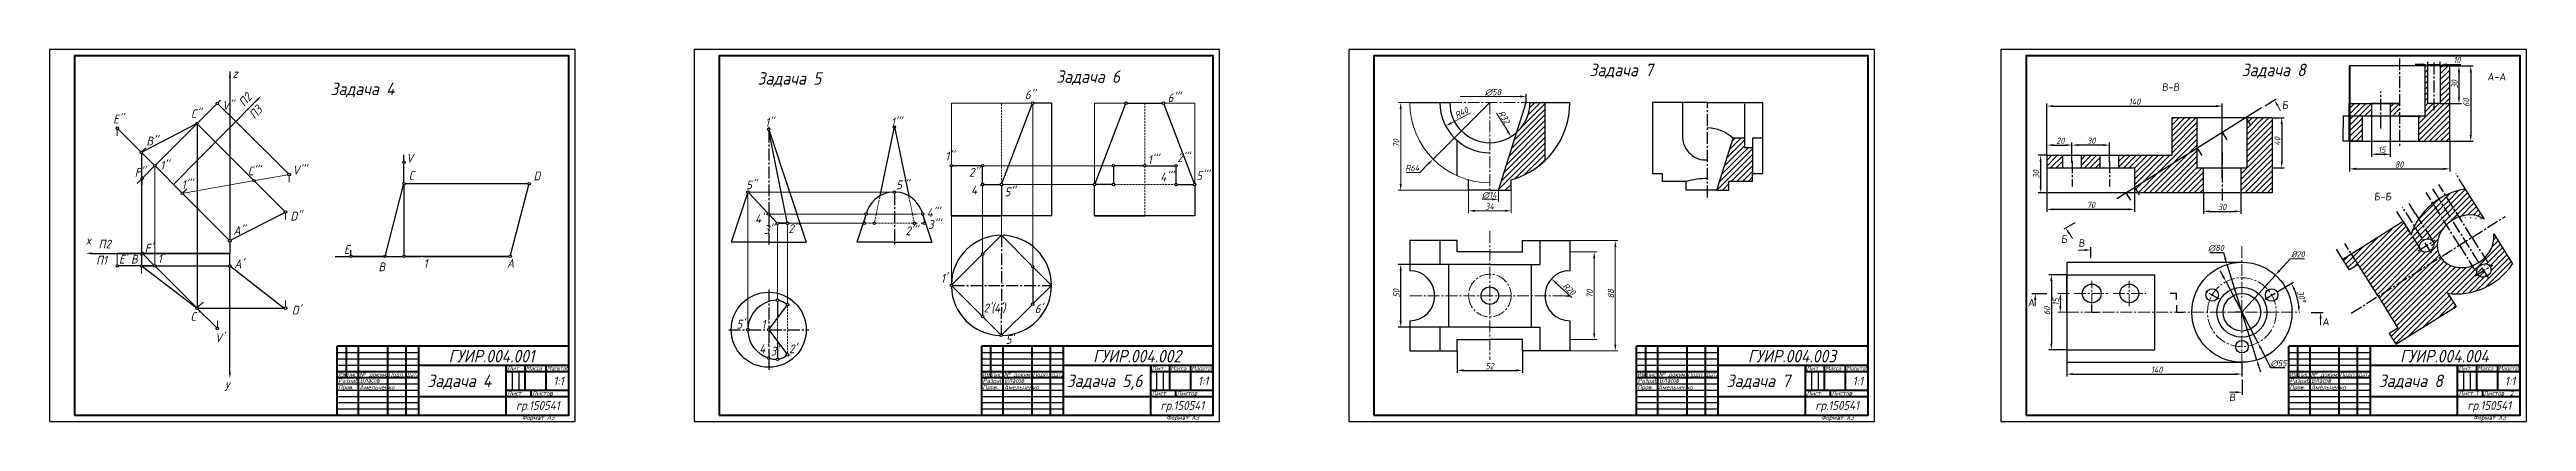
# Model space of a CAD drawing. Header units: millimetres. Extents: x 1974909 to 1976889, y 453046 to 453343.
import ezdxf

# ---------------------------------------------------------------- set-up
doc = ezdxf.new("R2010")
doc.units = ezdxf.units.MM
doc.header["$LTSCALE"] = 0.5
doc.linetypes.add('невидимая2', pattern=[4.7625, 3.175, -1.5875])
doc.linetypes.add('осевая2', pattern=[28.575, 19.05, -3.175, 3.175, -3.175])
doc.layers.get('0').update_dxf_attribs({"lineweight": 60})
doc.layers.get('Defpoints').update_dxf_attribs({"color": 5})
for name, color, linetype in [('1-оси', 1, 'осевая2'), ('3-размеры', 6, 'Continuous'), ('TEXT0', 7, 'Continuous')]:
    doc.layers.add(name, color=color, linetype=linetype)
doc.layers.add('2-штриховка', color=7, linetype='Continuous', true_color=0x00c7c7)
doc.layers.add('4-текст', color=7, linetype='Continuous', true_color=0x00ad00)
doc.styles.get("Standard").update_dxf_attribs({"font": 'isocpeui.ttf', "width": 0.9})
doc.styles.add('стиль1', font='simplex.shx')
doc.dimstyles.get("Standard").update_dxf_attribs({"dimtxt": 0.18, "dimasz": 0.18, "dimexe": 0.18, "dimexo": 0.0625, "dimgap": 0.0625, "dimtad": 0, "dimtih": 1, "dimtoh": 1, "dimdec": 4, "dimzin": 0, "dimdsep": 46, "dimtxsty": 'Standard', "dimcen": 0.09, "dimadec": 0, "dimazin": 0, "dimtfac": 1, "dimtdec": 4, "dimtofl": 0, "dimtmove": 0, "dimatfit": 3, "dimfxl": 1, "dimtolj": 1, "dimtzin": 0, "dimlwd": -1, "dimlwe": -1, "dimarcsym": 0})
doc.dimstyles.new('Standart', dxfattribs={"dimtxt": 5, "dimasz": 5, "dimexe": 2, "dimexo": 0, "dimgap": 1, "dimtad": 1, "dimtoh": 1, "dimdec": 0, "dimtxsty": 'Standard', "dimcen": 2.5, "dimadec": 0, "dimazin": 0, "dimtfac": 1, "dimtdec": 0, "dimtmove": 0, "dimatfit": 3, "dimldrblk": 'DOTSMALL', "dimfxl": 1, "dimarcsym": 0})
pattern_1 = [(45, (1966207.835, 449500.572), (-2.245064, 2.245064), [])]

msp = doc.modelspace()

# ---------------------------------------------------------------- texts
at = {"lineweight": -3, "width": 0.9}
for p in [(1975286.60265, 453047.24606), (1975801.76046, 453047.24606), (1976325.13422, 453047.24606), (1976846.3493, 453047.24606)]:
    msp.add_text('Формат А3', height=3.5, dxfattribs=at).set_placement(p)
at = {"linetype": 'Continuous', "lineweight": 20, "char_height": 10, "attachment_point": 1}
for s, insert in [('ГУИР.004.001', (1975227.9296, 453103.163)), ('ГУИР.004.002', (1975743.08741, 453103.163)), ('\\pxt6;ГУИР.004.003', (1976266.46117, 453103.163)), ('\\pxt6;ГУИР.004.004', (1976787.67626, 453103.163))]:
    msp.add_mtext_dynamic_manual_height_columns(s, width=78.7804492, gutter_width=50, heights=[0], dxfattribs=dict(at, insert=insert))
at = {"layer": '3-размеры', "lineweight": 20, "width": 0.9}
for s, p in [('∅58', (1976056.25685, 453306.55255)), ('∅14', (1976053.86125, 453224.40026))]:
    msp.add_text(s, height=5, dxfattribs=at).set_placement(p)
at = {"layer": '3-размеры', "lineweight": 30, "width": 0.9}
msp.add_text('70', height=5, rotation=90, dxfattribs=at).set_placement((1975987.91894, 453264.72818))
at = {"layer": '3-размеры', "lineweight": 20, "char_height": 5, "attachment_point": 5}
for s, insert, rotation in [('R40', (1976037.57158, 453292.61272), 27.86428131), ('R32', (1976071.60424, 453288.98462), 301.99240088), ('70', (1976140.06866, 453147.89487), 90), ('88', (1976156.99939, 453147.89487), 90), ('15', (1976512.68273, 453141.492), 90)]:
    msp.add_mtext(s, dxfattribs=dict(at, insert=insert, rotation=rotation))
for s, insert in [('R64', (1975998.20678, 453248.39386)), ('34', (1976059.96459, 453217.71781)), ('%%C20', (1976706.13584, 453179.4466))]:
    msp.add_mtext(s, dxfattribs=dict(at, insert=insert))
at = {"layer": '4-текст', "lineweight": -3}
for s, width, p in [('Изм.', 0.7, (1975139.67122, 453081.70215)), ('Лист', 0.75, (1975146.67122, 453081.70215)), ('№ докум.', 0.9, (1975156.67122, 453081.70215)), ('Подп.', 0.9, (1975179.67122, 453081.70215)), ('Дата', 0.75, (1975194.67122, 453081.70215)), ('Лит.', 0.9, (1975274.67122, 453086.70215)), ('Масса', 0.9, (1975289.67122, 453086.70215)), ('Масштаб', 0.8, (1975306.67122, 453086.70215)), ('Изм.', 0.7, (1975654.82903, 453081.70215)), ('Лист', 0.75, (1975661.82903, 453081.70215)), ('№ докум.', 0.9, (1975671.82903, 453081.70215)), ('Подп.', 0.9, (1975694.82903, 453081.70215)), ('Дата', 0.75, (1975709.82903, 453081.70215)), ('Лит.', 0.9, (1975789.82903, 453086.70215)), ('Масса', 0.9, (1975804.82903, 453086.70215)), ('Масштаб', 0.8, (1975821.82903, 453086.70215)), ('Изм.', 0.7, (1976178.20279, 453081.70215)), ('Лист', 0.75, (1976185.20279, 453081.70215)), ('№ докум.', 0.9, (1976195.20279, 453081.70215)), ('Подп.', 0.9, (1976218.20279, 453081.70215)), ('Дата', 0.75, (1976233.20279, 453081.70215)), ('Лит.', 0.9, (1976313.20279, 453086.70215)), ('Масса', 0.9, (1976328.20279, 453086.70215)), ('Масштаб', 0.8, (1976345.20279, 453086.70215)), ('Изм.', 0.7, (1976699.41788, 453081.70215)), ('Лист', 0.75, (1976706.41788, 453081.70215)), ('№ докум.', 0.9, (1976716.41788, 453081.70215)), ('Подп.', 0.9, (1976739.41788, 453081.70215)), ('Дата', 0.75, (1976754.41788, 453081.70215)), ('Лит.', 0.9, (1976834.41788, 453086.70215)), ('Масса', 0.9, (1976849.41788, 453086.70215)), ('Масштаб', 0.8, (1976866.41788, 453086.70215)), ('Разраб.', 0.9, (1975139.67122, 453076.70215)), ('Пров.', 0.9, (1975139.67122, 453071.70215)), ('Амельченко', 0.9, (1975156.7255, 453071.54151)), ('Власов', 0.9, (1975157.11527, 453077.05)), ('Лист', 0.9, (1975274.67122, 453066.70215)), ('Листов', 0.9, (1975294.67122, 453066.70215)), ('Разраб.', 0.9, (1975654.82903, 453076.70215)), ('Пров.', 0.9, (1975654.82903, 453071.70215)), ('Амельченко', 0.9, (1975671.88331, 453071.54151)), ('Власов', 0.9, (1975672.27308, 453077.05)), ('Лист', 0.9, (1975789.82903, 453066.70215)), ('Листов', 0.9, (1975809.82903, 453066.70215)), ('Разраб.', 0.9, (1976178.20279, 453076.70215)), ('Пров.', 0.9, (1976178.20279, 453071.70215)), ('Амельченко', 0.9, (1976194.46283, 453071.54151)), ('Власов', 0.9, (1976195.64684, 453077.05)), ('Лист', 0.9, (1976313.20279, 453066.70215)), ('Листов', 0.9, (1976333.20279, 453066.70215)), ('Разраб.', 0.9, (1976699.41788, 453076.70215)), ('Пров.', 0.9, (1976699.41788, 453071.70215)), ('Амельченко', 0.9, (1976716.47215, 453071.54151)), ('Власов', 0.9, (1976716.86192, 453077.05)), ('Лист 1', 0.9, (1976834.41788, 453066.70215)), ('Листов  2', 0.9, (1976854.41788, 453066.70215))]:
    msp.add_text(s, height=3.5, dxfattribs=dict(at, width=width)).set_placement(p)
at = {"layer": '4-текст', "linetype": 'Continuous', "lineweight": 30, "width": 0.9}
msp.add_text('y', height=7, dxfattribs=at).set_placement((1975049.02634, 453072.47549))
at = {"layer": '4-текст', "lineweight": 30, "char_height": 7, "attachment_point": 1}
for s, width, insert in [('z', 36.2350064, (1975055.26505, 453327.38963)), ('x', 19.7424186, (1974937.92288, 453194.21009))]:
    msp.add_mtext_dynamic_manual_height_columns(s, width=width, gutter_width=50, heights=[0], dxfattribs=dict(at, insert=insert))
at = {"layer": '4-текст', "linetype": 'Continuous', "lineweight": 20, "attachment_point": 1}
for s, width, insert, char_height in [('Задача 5', 83.1486646, (1975474.86622, 453324.94505), 10), ('Задача 6', 83.1486646, (1975713.64796, 453326.40773), 10), ('Задача 7', 69.661084, (1976139.81815, 453331.75069), 10), ('Задача 8', 69.661084, (1976661.03323, 453331.75069), 10), ('Задача 4', 69.661084, (1975133.52156, 453316.59003), 10), ('Задача 4', 69.661084, (1975210.91471, 453083.4468), 10), ('1:1', 13.1600612, (1975311.66522, 453081.73717), 7), ('Задача 5,6', 69.661084, (1975721.9598, 453083.4468), 10), ('1:1', 13.1600612, (1975826.82303, 453081.73717), 7), ('Задача 7', 69.661084, (1976249.44627, 453083.4468), 10), ('1:1', 13.1600612, (1976350.19679, 453081.73717), 7), ('Задача 8', 69.661084, (1976770.66136, 453083.4468), 10), ('1:1', 13.1600612, (1976871.41187, 453081.73717), 7), ('гр.150541', 36.2799943, (1975281.82698, 453062.22875), 7), ('гр.150541', 36.2799943, (1975796.98479, 453062.22875), 7), ('гр.150541', 36.2799943, (1976320.35855, 453062.22875), 7), ('гр.150541', 36.2799943, (1976841.57364, 453062.22875), 7)]:
    msp.add_mtext_dynamic_manual_height_columns(s, width=width, gutter_width=50, heights=[0], dxfattribs=dict(at, insert=insert, char_height=char_height))
at = {"layer": '4-текст', "char_height": 6, "attachment_point": 1, "style": 'стиль1'}
for s, width, insert in [('{\\fISOCPEUR|b0|i0|c204|p34;\\Q6;А-А}', 8.2760868, (1976857.42891, 453324.3004)), ('{\\fISOCPEUR|b0|i0|c204|p34;\\Q6;Б}', 8.2760868, (1976693.38713, 453301.63748)), ('{\\fISOCPEUR|b0|i0|c204|p34;\\Q6;Б-Б}', 6, (1976766.86116, 453228.64938)), ('{\\fISOCPEUR|b0|i0|c204|p34;\\Q6;Б}', 8.2760868, (1976516.79349, 453194.62858)), ('{\\fISOCPEUR|b0|i0|c204|p34;\\Q6;В}', 8.2760868, (1976530.65791, 453191.4271)), ('{\\fISOCPEUR|b0|i0|c204|p34;\\Q6;А}', 8.2760868, (1976490.15708, 453143.95062)), ('{\\fISOCPEUR|b0|i0|c204|p34;\\Q6;А}', 8.2760868, (1976725.62954, 453128.68331)), ('{\\fISOCPEUR|b0|i0|c204|p34;\\Q6;В}', 8.2760868, (1976651.14833, 453068.20789))]:
    msp.add_mtext_dynamic_manual_height_columns(s, width=width, gutter_width=37.62066, heights=[0], dxfattribs=dict(at, insert=insert))
at = {"layer": '4-текст', "lineweight": 20, "char_height": 7}
for s, width, heights, insert, attachment_point in [("V''", 7, [7], (1975046.96673, 453294.93934), 7), ("6''", 7, [0], (1975688.57832, 453310.36422), 1), ("6'''", 7, [0], (1975802.70844, 453307.98182), 1), ("E''", 3.2030896, [0], (1974959.87836, 453284.04283), 7), ("E''", 3.2030896, [0], (1974959.87836, 453284.04283), 7), ("C''", 3.2030896, [0], (1975021.94848, 453295.21763), 1), ("1''", 7, [0], (1975480.96688, 453288.3801), 1), ("1'''", 7, [0], (1975581.42763, 453288.3801), 1), ("B''", 3.2030896, [0], (1974986.42987, 453273.41217), 1), ("F''", 7, [7], (1974977.14011, 453241.49999), 7), ("1''", 7, [0], (1974997.50069, 453254.07017), 1), ("C'''", 3.2030896, [0], (1975067.47637, 453249.5701), 1), ("V'''", 7, [7], (1975103.19254, 453243.2033), 7), ('V', 3.2030896, [0], (1975194.04368, 453259.73722), 1), ('С', 7, [0], (1975196.29017, 453246.05943), 1), ('D', 3.2030896, [0], (1975295.8213, 453245.58354), 1), ("1''", 7, [0], (1975624.93172, 453261.43949), 1), ("2''", 7, [0], (1975643.98735, 453248.50507), 1), ("1'''", 7, [0], (1975786.7517, 453258.52497), 1), ("4'''", 20.9212725, [0], (1975796.85059, 453244.8104), 1), ("2'''", 7, [0], (1975810.3308, 453260.14529), 1), ("5'''", 7, [0], (1975825.62917, 453245.76468), 1), ("1'''", 7, [0], (1975014.5759, 453238.62563), 1), ("5''", 7, [0], (1975465.81114, 453238.42443), 1), ("5'''", 7, [0], (1975585.70365, 453238.43216), 1), ("4''", 7, [0], (1975645.57263, 453234.29664), 1), ("5''", 7, [0], (1975672.41467, 453232.84656), 1), ("D''", 3.2030896, [0], (1975101.55912, 453213.46316), 1), ("4''", 7, [0], (1975472.95939, 453211.48801), 1), ("3''", 7, [0], (1975479.99355, 453202.80572), 1), ("2''", 7, [0], (1975499.55927, 453203.47679), 1), ("4'''", 7, [0], (1975610.19443, 453216.19106), 1), ("3'''", 7, [0], (1975611.18991, 453206.74864), 1), ('П2', 3.2030896, [0], (1974948.18913, 453184.12653), 7), ("F'", 7, [7], (1974985.13753, 453180.8412), 7), ("A''", 3.2030896, [0], (1975055.95186, 453202.04316), 1), ('Е', 3.2030896, [0], (1975144.30873, 453186.80773), 1), ("2'''", 7, [0], (1975593.11585, 453201.7232), 1), ('П1', 3.2030896, [0], (1974946.19746, 453171.27536), 7), ("E'", 3.2030896, [0], (1974964.56563, 453172.10173), 7), ("B'", 7, [0], (1974974.0994, 453179.06817), 1), ("1'", 3.2030896, [0], (1974995.47527, 453179.44732), 1), ("A'", 3.2030896, [0], (1975056.65522, 453175.25931), 1), ('B', 3.2030896, [0], (1975171.90327, 453172.95059), 1), ('1', 3.2030896, [0], (1975207.98467, 453175.67218), 1), ('A', 7, [0], (1975274.62553, 453175.85973), 1), ("1'", 7, [0], (1975621.44087, 453163.8851), 1), ("C'", 3.2030896, [0], (1975021.58489, 453133.36701), 1), ("D'", 3.2030896, [0], (1975102.65127, 453138.40399), 1), ("5'", 7, [0], (1975458.09506, 453127.17326), 1), ("1'", 7, [0], (1975478.03794, 453127.08612), 1), ("2'(4')", 31.0501008, [5.18845], (1975655.52554, 453140.0868), 1), ("6'", 7, [0], (1975696.50145, 453139.52208), 1), ("V'", 7, [7], (1975041.22157, 453109.38967), 7), ("4'", 7, [0], (1975476.30972, 453107.60838), 1), ("3'", 7, [0], (1975485.43865, 453105.6134), 1), ("2'", 7, [0], (1975500.07003, 453107.46504), 1), ("5'", 7, [0], (1975673.20656, 453114.92037), 1)]:
    msp.add_mtext_dynamic_manual_height_columns(s, width=width, gutter_width=50, heights=heights, dxfattribs=dict(at, insert=insert, attachment_point=attachment_point))
at = {"layer": '4-текст', "lineweight": 20, "char_height": 7, "attachment_point": 7, "rotation": 49.03964816}
for s, insert in [('П2', (1975064.68895, 453296.84884)), ('П3', (1975073.08807, 453286.92039))]:
    msp.add_mtext_dynamic_manual_height_columns(s, width=3.2030896, gutter_width=50, heights=[0], dxfattribs=dict(at, insert=insert))
at = {"layer": 'TEXT0', "insert": (1976597.32901, 453316.05645), "char_height": 6, "attachment_point": 1, "style": 'стиль1'}
msp.add_mtext_dynamic_manual_height_columns('{\\fISOCPEUR|b0|i0|c204|p34;\\Q6;В-В}', width=8.2760868, gutter_width=37.62066, heights=[0], dxfattribs=at)

# ---------------------------------------------------------------- blocks, each defined once
blk = doc.blocks.new('*D138')
at = {"layer": '3-размеры', "color": 0, "lineweight": -2, "transparency": 16777216}
for p, q in [((1976020.2, 453171.4), (1975987, 453171.4)), ((1975989, 453126.4), (1975989, 453166.4)), ((1976020.2, 453121.4), (1975987, 453121.4))]:
    blk.add_line(p, q, dxfattribs=at)
at = {"layer": '3-размеры', "color": 0, "lineweight": 30, "transparency": 16777216}
for points in [[(1975988.1, 453166.4), (1975989.8, 453166.4), (1975989, 453171.4)], [(1975988.1, 453126.4), (1975989.8, 453126.4), (1975989, 453121.4)]]:
    blk.add_solid(points, dxfattribs=at)
at = {"layer": 'Defpoints', "color": 0, "lineweight": 30, "transparency": 16777216}
for p in [(1975989, 453171.4), (1976020.2, 453171.4), (1976020.2, 453121.4)]:
    blk.add_point(p, dxfattribs=at)
at = {"layer": '3-размеры', "color": 0, "lineweight": 20, "transparency": 16777216, "insert": (1975985.5, 453148.3), "char_height": 5, "attachment_point": 5, "rotation": 90}
blk.add_mtext('50', dxfattribs=at)
blk = doc.blocks.new('_DotSmall')
at = {"color": 0, "linetype": 'ByBlock', "const_width": 0.5}
blk.add_lwpolyline([(-0.0625, 0, 1), (0.0625, 0, 1)], format="xyb", close=True, dxfattribs=at)
blk = doc.blocks.new('*D139')
at = {"layer": '3-размеры', "color": 0, "lineweight": -2, "transparency": 16777216}
blk.add_line((1976125.7, 453145), (1976113.1, 453156.5), dxfattribs=at)
at = {"layer": '3-размеры', "color": 0, "lineweight": 30, "transparency": 16777216}
blk.add_solid([(1976113.7, 453157.1), (1976112.6, 453155.9), (1976109.5, 453159.9)], dxfattribs=at)
at = {"layer": 'Defpoints', "color": 0, "lineweight": 30, "transparency": 16777216}
for p in [(1976109.5, 453159.9), (1976124.2, 453146.4)]:
    blk.add_point(p, dxfattribs=at)
at = {"layer": '3-размеры', "color": 0, "lineweight": 20, "transparency": 16777216, "insert": (1976123.6, 453151.7), "char_height": 5, "attachment_point": 5, "rotation": 317.5257}
blk.add_mtext('R20', dxfattribs=at)
blk = doc.blocks.new('*D140')
at = {"layer": '3-размеры', "color": 0, "lineweight": -2, "transparency": 16777216}
for p, q in [((1976034.2, 453102.4), (1976034.2, 453084.7)), ((1976039.2, 453086.7), (1976081.2, 453086.7)), ((1976086.2, 453102.4), (1976086.2, 453084.7))]:
    blk.add_line(p, q, dxfattribs=at)
at = {"layer": '3-размеры', "color": 0, "lineweight": 30, "transparency": 16777216}
for points in [[(1976039.2, 453087.6), (1976039.2, 453085.9), (1976034.2, 453086.7)], [(1976081.2, 453087.6), (1976081.2, 453085.9), (1976086.2, 453086.7)]]:
    blk.add_solid(points, dxfattribs=at)
at = {"layer": 'Defpoints', "color": 0, "lineweight": 30, "transparency": 16777216}
for p in [(1976034.2, 453102.4), (1976086.2, 453102.4), (1976086.2, 453086.7)]:
    blk.add_point(p, dxfattribs=at)
at = {"layer": '3-размеры', "color": 0, "lineweight": 20, "transparency": 16777216, "insert": (1976060, 453090.2), "char_height": 5, "attachment_point": 5}
blk.add_mtext('52', dxfattribs=at)
blk = doc.blocks.new('*D179')
at = {"layer": 'Defpoints', "color": 0, "lineweight": 30, "transparency": 16777216}
for p in [(1976757.4, 453289.9), (1976742.3, 453269.9), (1976757.4, 453269.9)]:
    blk.add_point(p, dxfattribs=at)
at = {"layer": 'TEXT0', "color": 0, "transparency": 16777216}
for p, q in [((1976757.3, 453289.9), (1976742.1, 453289.9)), ((1976742.3, 453289.7), (1976742.3, 453281.1)), ((1976757.3, 453269.9), (1976742.1, 453269.9)), ((1976742.3, 453270.1), (1976742.3, 453280.8))]:
    blk.add_line(p, q, dxfattribs=at)
at = {"layer": 'TEXT0', "color": 0, "lineweight": 30, "transparency": 16777216}
for points in [[(1976742.3, 453289.7), (1976742.3, 453289.7), (1976742.3, 453289.9)], [(1976742.3, 453270.1), (1976742.3, 453270.1), (1976742.3, 453269.9)]]:
    blk.add_solid(points, dxfattribs=at)
at = {"layer": 'TEXT0', "color": 0, "transparency": 16777216, "insert": (1976742.3, 453280.9), "char_height": 0.18, "attachment_point": 5}
blk.add_mtext('\\A1;20.0000', dxfattribs=at)
blk = doc.blocks.new('*D193')
at = {"layer": '3-размеры', "color": 0, "lineweight": -2, "transparency": 16777216}
for p, q in [((1976505.5, 453258.6), (1976505.5, 453268.7)), ((1976510.5, 453266.7), (1976520.5, 453266.7)), ((1976525.5, 453252.7), (1976525.5, 453268.7))]:
    blk.add_line(p, q, dxfattribs=at)
at = {"layer": '3-размеры', "color": 0, "lineweight": 20, "transparency": 16777216}
for points in [[(1976510.5, 453267.5), (1976510.5, 453265.9), (1976505.5, 453266.7)], [(1976520.5, 453267.5), (1976520.5, 453265.9), (1976525.5, 453266.7)]]:
    blk.add_solid(points, dxfattribs=at)
at = {"layer": 'Defpoints', "color": 0, "lineweight": 20, "transparency": 16777216}
for p in [(1976525.5, 453266.7), (1976505.5, 453258.6), (1976525.5, 453252.7)]:
    blk.add_point(p, dxfattribs=at)
at = {"layer": '3-размеры', "color": 0, "lineweight": 20, "transparency": 16777216, "insert": (1976516.2, 453270.2), "char_height": 5, "attachment_point": 5}
blk.add_mtext('20', dxfattribs=at)
blk = doc.blocks.new('*D194')
at = {"layer": '3-размеры', "color": 0, "lineweight": -2, "transparency": 16777216}
for p, q in [((1976525.5, 453253.2), (1976525.5, 453268.7)), ((1976550.5, 453266.7), (1976530.5, 453266.7)), ((1976555.5, 453253.1), (1976555.5, 453268.7))]:
    blk.add_line(p, q, dxfattribs=at)
at = {"layer": '3-размеры', "color": 0, "lineweight": 20, "transparency": 16777216}
for points in [[(1976530.5, 453267.5), (1976530.5, 453265.9), (1976525.5, 453266.7)], [(1976550.5, 453267.5), (1976550.5, 453265.9), (1976555.5, 453266.7)]]:
    blk.add_solid(points, dxfattribs=at)
at = {"layer": 'Defpoints', "color": 0, "lineweight": 20, "transparency": 16777216}
for p in [(1976525.5, 453266.7), (1976525.5, 453253.2), (1976555.5, 453253.1)]:
    blk.add_point(p, dxfattribs=at)
at = {"layer": '3-размеры', "color": 0, "lineweight": 20, "transparency": 16777216, "insert": (1976540.9, 453270.2), "char_height": 5, "attachment_point": 5}
blk.add_mtext('30', dxfattribs=at)
blk = doc.blocks.new('*D195')
at = {"layer": '3-размеры', "color": 0, "lineweight": -2, "transparency": 16777216}
for p, q in [((1976505.5, 453228.6), (1976505.5, 453213.4)), ((1976575.5, 453228.6), (1976575.5, 453213.4)), ((1976510.5, 453215.4), (1976570.5, 453215.4))]:
    blk.add_line(p, q, dxfattribs=at)
at = {"layer": '3-размеры', "color": 0, "lineweight": 20, "transparency": 16777216}
for points in [[(1976510.5, 453216.2), (1976510.5, 453214.5), (1976505.5, 453215.4)], [(1976570.5, 453216.2), (1976570.5, 453214.5), (1976575.5, 453215.4)]]:
    blk.add_solid(points, dxfattribs=at)
at = {"layer": 'Defpoints', "color": 0, "lineweight": 20, "transparency": 16777216}
for p in [(1976505.5, 453228.6), (1976575.5, 453228.6), (1976575.5, 453215.4)]:
    blk.add_point(p, dxfattribs=at)
at = {"layer": '3-размеры', "color": 0, "lineweight": 20, "transparency": 16777216, "insert": (1976540.6, 453218.9), "char_height": 5, "attachment_point": 5}
blk.add_mtext('70', dxfattribs=at)
blk = doc.blocks.new('*D196')
at = {"layer": '3-размеры', "color": 0, "lineweight": -2, "transparency": 16777216}
for p, q in [((1976505.5, 453258.6), (1976498.4, 453258.6)), ((1976500.4, 453253.6), (1976500.4, 453233.6)), ((1976505.5, 453228.6), (1976498.4, 453228.6))]:
    blk.add_line(p, q, dxfattribs=at)
at = {"layer": '3-размеры', "color": 0, "lineweight": 20, "transparency": 16777216}
for points in [[(1976499.6, 453253.6), (1976501.2, 453253.6), (1976500.4, 453258.6)], [(1976499.6, 453233.6), (1976501.2, 453233.6), (1976500.4, 453228.6)]]:
    blk.add_solid(points, dxfattribs=at)
at = {"layer": 'Defpoints', "color": 0, "lineweight": 20, "transparency": 16777216}
for p in [(1976505.5, 453258.6), (1976500.4, 453228.6), (1976505.5, 453228.6)]:
    blk.add_point(p, dxfattribs=at)
at = {"layer": '3-размеры', "color": 0, "lineweight": 20, "transparency": 16777216, "insert": (1976496.9, 453243.3), "char_height": 5, "attachment_point": 5, "rotation": 90}
blk.add_mtext('30', dxfattribs=at)
blk = doc.blocks.new('*D199')
at = {"layer": '3-размеры', "color": 0, "lineweight": -2, "transparency": 16777216}
for p, q in [((1976505.5, 453258.6), (1976505.5, 453299.9)), ((1976510.5, 453297.9), (1976640.5, 453297.9)), ((1976645.5, 453239.9), (1976645.5, 453299.9))]:
    blk.add_line(p, q, dxfattribs=at)
at = {"layer": '3-размеры', "color": 0, "lineweight": 20, "transparency": 16777216}
for points in [[(1976510.5, 453298.7), (1976510.5, 453297), (1976505.5, 453297.9)], [(1976640.5, 453298.7), (1976640.5, 453297), (1976645.5, 453297.9)]]:
    blk.add_solid(points, dxfattribs=at)
at = {"layer": 'Defpoints', "color": 0, "lineweight": 20, "transparency": 16777216}
for p in [(1976645.5, 453297.9), (1976505.5, 453258.6), (1976645.5, 453239.9)]:
    blk.add_point(p, dxfattribs=at)
at = {"layer": '3-размеры', "color": 0, "lineweight": 20, "transparency": 16777216, "insert": (1976575.5, 453301.4), "char_height": 5, "attachment_point": 5}
blk.add_mtext('140', dxfattribs=at)
blk = doc.blocks.new('*D200')
at = {"layer": '3-размеры', "color": 0, "lineweight": -2, "transparency": 16777216}
for p, q in [((1976685.5, 453288.6), (1976695.1, 453288.6)), ((1976693.1, 453283.6), (1976693.1, 453253.6)), ((1976685.5, 453248.6), (1976695.1, 453248.6))]:
    blk.add_line(p, q, dxfattribs=at)
at = {"layer": '3-размеры', "color": 0, "lineweight": 20, "transparency": 16777216}
for points in [[(1976692.3, 453283.6), (1976694, 453283.6), (1976693.1, 453288.6)], [(1976692.3, 453253.6), (1976694, 453253.6), (1976693.1, 453248.6)]]:
    blk.add_solid(points, dxfattribs=at)
at = {"layer": 'Defpoints', "color": 0, "lineweight": 20, "transparency": 16777216}
for p in [(1976685.5, 453288.6), (1976685.5, 453248.6), (1976693.1, 453248.6)]:
    blk.add_point(p, dxfattribs=at)
at = {"layer": '3-размеры', "color": 0, "lineweight": 20, "transparency": 16777216, "insert": (1976689.6, 453269.7), "char_height": 5, "attachment_point": 5, "rotation": 90}
blk.add_mtext('40', dxfattribs=at)
blk = doc.blocks.new('*D201')
at = {"layer": '3-размеры', "color": 0, "lineweight": -2, "transparency": 16777216}
for p, q in [((1976630.5, 453228.6), (1976630.5, 453211.8)), ((1976660.5, 453228.6), (1976660.5, 453211.8)), ((1976635.5, 453213.8), (1976655.5, 453213.8))]:
    blk.add_line(p, q, dxfattribs=at)
at = {"layer": '3-размеры', "color": 0, "lineweight": 30, "transparency": 16777216}
for points in [[(1976635.5, 453214.6), (1976635.5, 453212.9), (1976630.5, 453213.8)], [(1976655.5, 453214.6), (1976655.5, 453212.9), (1976660.5, 453213.8)]]:
    blk.add_solid(points, dxfattribs=at)
at = {"layer": 'Defpoints', "color": 0, "lineweight": 30, "transparency": 16777216}
for p in [(1976630.5, 453228.6), (1976660.5, 453228.6), (1976660.5, 453213.8)]:
    blk.add_point(p, dxfattribs=at)
at = {"layer": '3-размеры', "color": 0, "lineweight": 30, "transparency": 16777216, "insert": (1976645.4, 453217.3), "char_height": 5, "attachment_point": 5}
blk.add_mtext('30', dxfattribs=at)
blk = doc.blocks.new('*D202')
at = {"layer": '3-размеры', "color": 0, "lineweight": -2, "transparency": 16777216}
for p, q in [((1976521.3, 453163.2), (1976507, 453163.2)), ((1976509, 453158.2), (1976509, 453108.2)), ((1976521.3, 453103.2), (1976507, 453103.2))]:
    blk.add_line(p, q, dxfattribs=at)
at = {"layer": '3-размеры', "color": 0, "lineweight": 20, "transparency": 16777216}
for points in [[(1976508.1, 453158.2), (1976509.8, 453158.2), (1976509, 453163.2)], [(1976508.1, 453108.2), (1976509.8, 453108.2), (1976509, 453103.2)]]:
    blk.add_solid(points, dxfattribs=at)
at = {"layer": 'Defpoints', "color": 0, "lineweight": 20, "transparency": 16777216}
for p in [(1976521.3, 453163.2), (1976509, 453103.2), (1976521.3, 453103.2)]:
    blk.add_point(p, dxfattribs=at)
at = {"layer": '3-размеры', "color": 0, "lineweight": 20, "transparency": 16777216, "insert": (1976505.5, 453134.3), "char_height": 5, "attachment_point": 5, "rotation": 90}
blk.add_mtext('60', dxfattribs=at)
blk = doc.blocks.new('*D205')
at = {"layer": '3-размеры', "color": 0, "lineweight": -2, "transparency": 16777216}
for p, q in [((1976521.3, 453093.2), (1976521.3, 453081.8)), ((1976661.3, 453093.2), (1976661.3, 453081.8)), ((1976526.3, 453083.8), (1976656.3, 453083.8))]:
    blk.add_line(p, q, dxfattribs=at)
at = {"layer": '3-размеры', "color": 0, "lineweight": 20, "transparency": 16777216}
for points in [[(1976526.3, 453084.6), (1976526.3, 453083), (1976521.3, 453083.8)], [(1976656.3, 453084.6), (1976656.3, 453083), (1976661.3, 453083.8)]]:
    blk.add_solid(points, dxfattribs=at)
at = {"layer": 'Defpoints', "color": 0, "lineweight": 20, "transparency": 16777216}
for p in [(1976521.3, 453093.2), (1976661.3, 453093.2), (1976661.3, 453083.8)]:
    blk.add_point(p, dxfattribs=at)
at = {"layer": '3-размеры', "color": 0, "lineweight": 20, "transparency": 16777216, "insert": (1976593.2, 453087.3), "char_height": 5, "attachment_point": 5}
blk.add_mtext('140', dxfattribs=at)
blk = doc.blocks.new('*D206')
at = {"layer": '3-размеры', "color": 0, "lineweight": -2, "transparency": 16777216}
blk.add_line((1976690.7, 453150.2), (1976702.6, 453157.1), dxfattribs=at)
blk.add_arc((1976661.3, 453133.2), 45.7, 6.2717, 23.7283, dxfattribs=at)
at = {"layer": '3-размеры', "color": 0, "lineweight": 20, "transparency": 16777216}
for points in [[(1976702.4, 453151.2), (1976703.9, 453152), (1976700.9, 453156.1)], [(1976707.6, 453138.2), (1976705.9, 453138.1), (1976707, 453133.2)]]:
    blk.add_solid(points, dxfattribs=at)
at = {"layer": 'Defpoints', "color": 0, "lineweight": 20, "transparency": 16777216}
for p in [(1976690.7, 453150.2), (1976704.3, 453148.8), (1976521.3, 453133.2), (1976679.6, 453143.7), (1976707.5, 453133.2)]:
    blk.add_point(p, dxfattribs=at)
at = {"layer": '3-размеры', "color": 0, "lineweight": 20, "transparency": 16777216, "insert": (1976708.9, 453145.8), "char_height": 5, "attachment_point": 5, "rotation": 284.8266}
blk.add_mtext('30°', dxfattribs=at)
blk = doc.blocks.new('*D209')
at = {"layer": '3-размеры', "color": 0, "lineweight": -2, "transparency": 16777216}
for p, q in [((1976646.3, 453162), (1976644, 453166.4)), ((1976648.6, 453157.6), (1976674.1, 453108.8)), ((1976684.5, 453088.8), (1976676.4, 453104.4)), ((1976695.6, 453088.8), (1976684.5, 453088.8))]:
    blk.add_line(p, q, dxfattribs=at)
at = {"layer": '3-размеры', "color": 0, "lineweight": 20, "transparency": 16777216}
for points in [[(1976647, 453162.4), (1976645.5, 453161.6), (1976648.6, 453157.6)], [(1976677.1, 453104.8), (1976675.6, 453104), (1976674.1, 453108.8)]]:
    blk.add_solid(points, dxfattribs=at)
at = {"layer": 'Defpoints', "color": 0, "lineweight": 20, "transparency": 16777216}
for p in [(1976648.6, 453157.6), (1976674.1, 453108.8)]:
    blk.add_point(p, dxfattribs=at)
at = {"layer": '3-размеры', "color": 0, "lineweight": 20, "transparency": 16777216, "insert": (1976690.5, 453092.3), "char_height": 5, "attachment_point": 5}
blk.add_mtext('∅55', dxfattribs=at)
blk = doc.blocks.new('*D210')
at = {"layer": '3-размеры', "color": 0, "lineweight": -2, "transparency": 16777216}
for p, q in [((1976635.6, 453180.9), (1976646.5, 453180.9)), ((1976646.5, 453180.9), (1976647.9, 453176.2)), ((1976673.2, 453095), (1976649.4, 453171.4)), ((1976674.7, 453090.2), (1976676.2, 453085.5))]:
    blk.add_line(p, q, dxfattribs=at)
at = {"layer": '3-размеры', "color": 0, "lineweight": 20, "transparency": 16777216}
for points in [[(1976648.7, 453176.4), (1976647.2, 453175.9), (1976649.4, 453171.4)], [(1976675.5, 453090.5), (1976673.9, 453090), (1976673.2, 453095)]]:
    blk.add_solid(points, dxfattribs=at)
at = {"layer": 'Defpoints', "color": 0, "lineweight": 20, "transparency": 16777216}
for p in [(1976649.4, 453171.4), (1976673.2, 453095)]:
    blk.add_point(p, dxfattribs=at)
at = {"layer": '3-размеры', "color": 0, "lineweight": 20, "transparency": 16777216, "insert": (1976640.5, 453184.4), "char_height": 5, "attachment_point": 5}
blk.add_mtext('∅80', dxfattribs=at)
blk = doc.blocks.new('*D211')
at = {"layer": '3-размеры', "color": 0, "lineweight": -2, "transparency": 16777216}
for p, q in [((1976747.4, 453269.9), (1976747.4, 453245.7)), ((1976827.4, 453269.9), (1976827.4, 453245.7)), ((1976752.4, 453247.7), (1976822.4, 453247.7))]:
    blk.add_line(p, q, dxfattribs=at)
at = {"layer": '3-размеры', "color": 0, "lineweight": 20, "transparency": 16777216}
for points in [[(1976752.4, 453248.6), (1976752.4, 453246.9), (1976747.4, 453247.7)], [(1976822.4, 453248.6), (1976822.4, 453246.9), (1976827.4, 453247.7)]]:
    blk.add_solid(points, dxfattribs=at)
at = {"layer": 'Defpoints', "color": 0, "lineweight": 20, "transparency": 16777216}
for p in [(1976747.4, 453269.9), (1976827.4, 453269.9), (1976827.4, 453247.7)]:
    blk.add_point(p, dxfattribs=at)
at = {"layer": '3-размеры', "color": 0, "lineweight": 20, "transparency": 16777216, "insert": (1976787, 453251.2), "char_height": 5, "attachment_point": 5}
blk.add_mtext('80', dxfattribs=at)
blk = doc.blocks.new('*D212')
at = {"layer": '3-размеры', "color": 0, "lineweight": -2, "transparency": 16777216}
for p, q in [((1976764.9, 453289.9), (1976764.9, 453257.4)), ((1976779.9, 453289.9), (1976779.9, 453257.4)), ((1976769.9, 453259.4), (1976774.9, 453259.4))]:
    blk.add_line(p, q, dxfattribs=at)
at = {"layer": '3-размеры', "color": 0, "lineweight": 20, "transparency": 16777216}
for points in [[(1976769.9, 453260.2), (1976769.9, 453258.6), (1976764.9, 453259.4)], [(1976774.9, 453260.2), (1976774.9, 453258.6), (1976779.9, 453259.4)]]:
    blk.add_solid(points, dxfattribs=at)
at = {"layer": 'Defpoints', "color": 0, "lineweight": 20, "transparency": 16777216}
for p in [(1976764.9, 453289.9), (1976779.9, 453289.9), (1976779.9, 453259.4)]:
    blk.add_point(p, dxfattribs=at)
at = {"layer": '3-размеры', "color": 0, "lineweight": 20, "transparency": 16777216, "insert": (1976773, 453262.9), "char_height": 5, "attachment_point": 5}
blk.add_mtext('15', dxfattribs=at)
blk = doc.blocks.new('*D213')
at = {"layer": '3-размеры', "color": 0, "lineweight": -2, "transparency": 16777216}
for p, q in [((1976827.4, 453329.9), (1976846.2, 453329.9)), ((1976844.2, 453324.9), (1976844.2, 453274.9)), ((1976827.4, 453269.9), (1976846.2, 453269.9))]:
    blk.add_line(p, q, dxfattribs=at)
at = {"layer": '3-размеры', "color": 0, "lineweight": 20, "transparency": 16777216}
for points in [[(1976843.4, 453324.9), (1976845.1, 453324.9), (1976844.2, 453329.9)], [(1976843.4, 453274.9), (1976845.1, 453274.9), (1976844.2, 453269.9)]]:
    blk.add_solid(points, dxfattribs=at)
at = {"layer": 'Defpoints', "color": 0, "lineweight": 20, "transparency": 16777216}
for p in [(1976827.4, 453329.9), (1976827.4, 453269.9), (1976844.2, 453269.9)]:
    blk.add_point(p, dxfattribs=at)
at = {"layer": '3-размеры', "color": 0, "lineweight": 20, "transparency": 16777216, "insert": (1976840.7, 453300.6), "char_height": 5, "attachment_point": 5, "rotation": 90}
blk.add_mtext('60', dxfattribs=at)
blk = doc.blocks.new('*D214')
at = {"layer": '3-размеры', "color": 0, "lineweight": -2, "transparency": 16777216}
for p, q in [((1976819.9, 453329.9), (1976836.8, 453329.9)), ((1976834.8, 453324.9), (1976834.8, 453304.9)), ((1976819.9, 453299.9), (1976836.8, 453299.9))]:
    blk.add_line(p, q, dxfattribs=at)
at = {"layer": '3-размеры', "color": 0, "lineweight": 20, "transparency": 16777216}
for points in [[(1976833.9, 453324.9), (1976835.6, 453324.9), (1976834.8, 453329.9)], [(1976833.9, 453304.9), (1976835.6, 453304.9), (1976834.8, 453299.9)]]:
    blk.add_solid(points, dxfattribs=at)
at = {"layer": 'Defpoints', "color": 0, "lineweight": 20, "transparency": 16777216}
for p in [(1976819.9, 453329.9), (1976819.9, 453299.9), (1976834.8, 453299.9)]:
    blk.add_point(p, dxfattribs=at)
at = {"layer": '3-размеры', "color": 0, "lineweight": 20, "transparency": 16777216, "insert": (1976831.3, 453315.2), "char_height": 5, "attachment_point": 5, "rotation": 90}
blk.add_mtext('30', dxfattribs=at)
blk = doc.blocks.new('*D215')
at = {"layer": '3-размеры', "color": 0, "lineweight": -2, "transparency": 16777216}
for p, q in [((1976804.9, 453331.1), (1976799.9, 453331.1)), ((1976809.9, 453329.9), (1976809.9, 453333.1)), ((1976809.9, 453331.1), (1976819.9, 453331.1)), ((1976819.9, 453329.9), (1976819.9, 453333.1)), ((1976824.9, 453331.1), (1976836.4, 453331.1))]:
    blk.add_line(p, q, dxfattribs=at)
at = {"layer": '3-размеры', "color": 0, "lineweight": 20, "transparency": 16777216}
for points in [[(1976804.9, 453332), (1976804.9, 453330.3), (1976809.9, 453331.1)], [(1976824.9, 453332), (1976824.9, 453330.3), (1976819.9, 453331.1)]]:
    blk.add_solid(points, dxfattribs=at)
at = {"layer": 'Defpoints', "color": 0, "lineweight": 20, "transparency": 16777216}
for p in [(1976809.9, 453329.9), (1976819.9, 453331.1), (1976819.9, 453329.9)]:
    blk.add_point(p, dxfattribs=at)
at = {"layer": '3-размеры', "color": 0, "lineweight": 20, "transparency": 16777216, "insert": (1976833.2, 453334.6), "char_height": 5, "attachment_point": 5}
blk.add_mtext('10', dxfattribs=at)

# ---------------------------------------------------------------- dimensions: what is measured, and where the dimension line sits
at = {"layer": '3-размеры', "lineweight": 20}
for base, p1, p2, picture, middle in [((1976819.89032, 453331.12788), (1976809.89032, 453329.88071), (1976819.89032, 453329.88071), '*D215', (1976833.15566, 453331.12788)), ((1976645.54958, 453297.8609), (1976505.54958, 453258.62972), (1976645.54958, 453239.91309), '*D199', (1976575.48428, 453297.8609)), ((1976779.89032, 453259.38379), (1976764.89032, 453289.88071), (1976779.89032, 453289.88071), '*D212', (1976773.02724, 453259.38379)), ((1976525.54958, 453266.70417), (1976505.54958, 453258.62972), (1976525.54958, 453252.74202), '*D193', (1976516.17403, 453266.70417)), ((1976525.54958, 453266.70417), (1976555.54958, 453253.06253), (1976525.54958, 453253.22279), '*D194', (1976540.93615, 453266.70417)), ((1976827.39032, 453247.72106), (1976747.39032, 453269.88071), (1976827.39032, 453269.88071), '*D211', (1976787.0085, 453247.72106)), ((1976575.54958, 453215.36193), (1976505.54958, 453228.62972), (1976575.54958, 453228.62972), '*D195', (1976540.59159, 453215.36193)), ((1976086.20828, 453086.73771), (1976034.20828, 453102.39197), (1976086.20828, 453102.39197), '*D140', (1976059.96376, 453086.73771)), ((1976661.32304, 453083.81172), (1976521.32304, 453093.20281), (1976661.32304, 453093.20281), '*D205', (1976593.24578, 453083.81172))]:
    dim = msp.add_linear_dim(base=base, p1=p1, p2=p2, dimstyle='Standart', dxfattribs=at)
    dim.commit()
    dim.dimension.update_dxf_attribs({"geometry": picture, "text_midpoint": middle, "dimtype": 160})
for base, p1, p2, picture, middle in [((1976834.75704, 453299.88071), (1976819.89032, 453329.88071), (1976819.89032, 453299.88071), '*D214', (1976834.75704, 453315.18355)), ((1976844.22092, 453269.88071), (1976827.39032, 453329.88071), (1976827.39032, 453269.88071), '*D213', (1976844.22092, 453300.62303)), ((1976693.12642, 453248.62972), (1976685.54958, 453288.62972), (1976685.54958, 453248.62972), '*D200', (1976693.12642, 453269.6692)), ((1976500.40011, 453228.62972), (1976505.54958, 453258.62972), (1976505.54958, 453228.62972), '*D196', (1976500.40011, 453243.30316)), ((1975988.98333, 453171.39197), (1976020.20828, 453121.39197), (1976020.20828, 453171.39197), '*D138', (1975988.98333, 453148.32254)), ((1976508.96139, 453103.20281), (1976521.32304, 453163.20281), (1976521.32304, 453103.20281), '*D202', (1976508.96139, 453134.30392))]:
    dim = msp.add_linear_dim(base=base, p1=p1, p2=p2, angle=90, dimstyle='Standart', dxfattribs=at)
    dim.commit()
    dim.dimension.update_dxf_attribs({"geometry": picture, "text_midpoint": middle, "dimtype": 160})
at = {"layer": '3-размеры', "lineweight": 30}
dim = msp.add_linear_dim(base=(1976660.54958, 453213.7675), p1=(1976630.54958, 453228.62972), p2=(1976660.54958, 453228.62972), dimstyle='Standart', dxfattribs=at)
dim.commit()
dim.dimension.update_dxf_attribs({"geometry": '*D201', "text_midpoint": (1976645.39634, 453213.7675), "dimtype": 160})
at = {"layer": '3-размеры', "lineweight": 20}
for p1, p2, picture, middle in [((1976673.21328, 453095.0109), (1976649.4328, 453171.39473), '*D210', (1976640.51194, 453180.94271)), ((1976648.58454, 453157.57453), (1976674.06154, 453108.8311), '*D209', (1976690.53848, 453088.81127))]:
    dim = msp.add_diameter_dim_2p(p1=p1, p2=p2, dimstyle='Standart', dxfattribs=at)
    dim.commit()
    dim.dimension.update_dxf_attribs({"geometry": picture, "text_midpoint": middle, "dimtype": 163})
dim = msp.add_radius_dim(center=(1976124.20828, 453146.39197), mpoint=(1976109.45668, 453159.89717), dimstyle='Standart', dxfattribs=at)
dim.commit()
dim.dimension.update_dxf_attribs({"geometry": '*D139', "text_midpoint": (1976121.2676, 453149.08419), "dimtype": 164})
dim = msp.add_angular_dim_2l(base=(1976704.26745, 453148.8333), line1=((1976521.32304, 453133.20281), (1976707.52917, 453133.20281)), line2=((1976679.58253, 453143.74494), (1976690.69494, 453150.16069)), dimstyle='Standart', dxfattribs=at)
dim.commit()
dim.dimension.update_dxf_attribs({"geometry": '*D206', "text_midpoint": (1976705.50191, 453144.89733), "dimtype": 162})
at = {"layer": 'TEXT0'}
dim = msp.add_linear_dim(base=(1976742.30074, 453269.88071), p1=(1976757.39032, 453289.88071), p2=(1976757.39032, 453269.88071), angle=90, dimstyle='Standard', dxfattribs=at)
dim.commit()
dim.dimension.update_dxf_attribs({"geometry": '*D179', "text_midpoint": (1976742.30074, 453280.91312), "dimtype": 160})

# ---------------------------------------------------------------- hatches: boundary and pattern name
at = {"layer": 'TEXT0'}
h = msp.add_hatch(dxfattribs=at)
h.set_pattern_fill('ANSI31', color=256)
h.set_pattern_definition(pattern_1)
edge = h.paths.add_edge_path()
edge.add_ellipse((1976840.11786, 453189.85214), major_axis=(19.99842, 12.55303), ratio=0.8470353059, start_angle=75.51664896, end_angle=90.00558314, ccw=False)
edge.add_line((1976834.82448, 453209.39268), (1976824.05419, 453226.55098))
edge.add_ellipse((1976840.15462, 453189.92874), major_axis=(40.08563, 25.10828), ratio=0.8432074295, start_angle=82.96208528, end_angle=90.12605216)
edge.add_line((1976818.895, 453223.67392), (1976829.48305, 453206.79028))
edge = h.paths.add_edge_path()
edge.add_ellipse((1976840.11786, 453189.85214), major_axis=(19.99842, 12.55303), ratio=0.8470353059, start_angle=90.00558314, end_angle=104.68081592, ccw=False)
edge.add_line((1976829.48305, 453206.79028), (1976818.895, 453223.67392))
edge.add_ellipse((1976840.15462, 453189.92874), major_axis=(40.08563, 25.10828), ratio=0.8432074295, start_angle=90.12605216, end_angle=97.40216549)
edge.add_line((1976813.99522, 453220.21278), (1976824.76385, 453203.05712))
h = msp.add_hatch(dxfattribs=at)
h.set_pattern_fill('ANSI31', color=256)
h.set_pattern_definition(pattern_1)
edge = h.paths.add_edge_path()
edge.add_ellipse((1976840.11786, 453189.85214), major_axis=(19.99842, 12.55303), ratio=0.8470353059, start_angle=20.1839122, end_angle=75.51664896, ccw=False)
edge.add_line((1976855.21947, 453207.47896), (1976840.11785, 453231.53757))
edge.add_ellipse((1976840.15462, 453189.92874), major_axis=(40.08563, 25.10828), ratio=0.8432074295, start_angle=62.20541348, end_angle=82.96208528)
edge.add_line((1976824.05419, 453226.55098), (1976834.82448, 453209.39268))
h = msp.add_hatch(dxfattribs=at)
h.set_pattern_fill('ANSI31', color=256)
h.set_pattern_definition(pattern_1)
edge = h.paths.add_edge_path()
edge.add_ellipse((1976808.9521, 453186.52346), major_axis=(5.05065, 3.17055), ratio=0.8384555161, start_angle=89.96072011, end_angle=179.48193958, ccw=False)
edge.add_line((1976806.2972, 453190.76038), (1976805.14872, 453192.59321))
edge.add_line((1976805.14872, 453192.59321), (1976799.22603, 453202.02874))
edge.add_ellipse((1976840.15462, 453189.92874), major_axis=(40.08563, 25.10828), ratio=0.8432074295, start_angle=126.69301762, end_angle=136.22446495)
edge.add_line((1976796.56339, 453195.18353), (1976803.87762, 453183.39133))
edge = h.paths.add_edge_path()
edge.add_ellipse((1976840.15462, 453189.92874), major_axis=(40.08563, 25.10828), ratio=0.8432074295, start_angle=118.11742673, end_angle=126.69301762)
edge.add_line((1976799.22603, 453202.02874), (1976805.14872, 453192.59321))
edge.add_line((1976805.14872, 453192.59321), (1976806.2972, 453190.76038))
edge.add_ellipse((1976808.9521, 453186.52346), major_axis=(5.05065, 3.17055), ratio=0.8384555161, start_angle=269.96072011, end_angle=449.96072011, ccw=False)
edge.add_line((1976814.00457, 453189.69113), (1976802.59016, 453207.90719))
h.paths.add_polyline_path([(1976747.23283, 453166.96852), (1976754.19001, 453171.33555), (1976748.87699, 453179.79981), (1976741.91639, 453175.43822)])
h = msp.add_hatch(dxfattribs=at)
h.set_pattern_fill('ANSI31', color=256)
h.set_pattern_definition(pattern_1)
edge = h.paths.add_edge_path()
edge.add_ellipse((1976854.70715, 453166.53566), major_axis=(5.03493, 3.16043), ratio=0.8410925921, start_angle=89.81378256, end_angle=270.14595513, ccw=False)
edge.add_line((1976852.06532, 453170.78075), (1976850.73462, 453172.90267))
edge.add_ellipse((1976840.11786, 453189.85214), major_axis=(19.99842, 12.55303), ratio=0.8470353059, start_angle=255.31918408, end_angle=269.95387008, ccw=False)
edge.add_line((1976845.33531, 453170.28443), (1976849.53507, 453163.59373))
edge = h.paths.add_edge_path()
edge.add_ellipse((1976840.11786, 453189.85214), major_axis=(19.99842, 12.55303), ratio=0.8470353059, start_angle=269.95387008, end_angle=284.48335104, ccw=False)
edge.add_line((1976850.73462, 453172.90267), (1976852.06532, 453170.78075))
edge.add_ellipse((1976854.70715, 453166.53566), major_axis=(5.03493, 3.16043), ratio=0.8410925921, start_angle=0, end_angle=89.81378256, ccw=False)
edge.add_line((1976859.3218, 453170.36564), (1976855.41439, 453176.59059))

# ---------------------------------------------------------------- linework, layer by layer
at = {"linetype": 'Continuous', "lineweight": 20}
for p, q in [((1975043.85339, 453300.79658), (1975045.76189, 453302.70008)), ((1975024.26513, 453281.25966), (1975026.19679, 453283.18625)), ((1975027.61286, 453284.59861), (1975042.43732, 453299.38423)), ((1975043.85558, 453299.38643), (1975057.92393, 453285.44184)), ((1975057.92393, 453285.44184), (1975099.82715, 453243.90727)), ((1975694.82441, 453299.21732), (1975694.82441, 453170.64367)), ((1975784.33741, 453300.21732), (1975770.33741, 453300.21732)), ((1975784.33741, 453300.21732), (1975798.33741, 453300.21732)), ((1974963.14536, 453274.20035), (1974963.14536, 453279.22145)), ((1974963.14536, 453274.20035), (1974963.14536, 453279.22145)), ((1974983.13729, 453261.6437), (1974985.94774, 453264.48998)), ((1974992.43732, 453249.51527), (1974983.85339, 453240.95383)), ((1974993.14536, 453171.22145), (1974993.14536, 453249.22145)), ((1975629.82441, 453249.21732), (1975629.82441, 453155.64367)), ((1975630.82441, 453250.21732), (1975653.82441, 453250.21732)), ((1975655.82441, 453250.21732), (1975758.33741, 453250.21732)), ((1975760.33741, 453250.21732), (1975783.33741, 453250.21732)), ((1974982.43732, 453239.54148), (1974978.98468, 453236.09788)), ((1974983.14536, 453239.24765), (1974983.14536, 453235.24765)), ((1975015.92346, 453228.85755), (1975018.78313, 453231.71722)), ((1975071.44646, 453238.07968), (1975016.19648, 453228.34881)), ((1975099.55253, 453243.02984), (1975073.41607, 453238.42658)), ((1975100.53737, 453242.2033), (1975100.53737, 453237.2033)), ((1975467.14935, 453228.2176), (1975467.14935, 453120.2176)), ((1975654.82441, 453210.21732), (1975654.82441, 453234.21732)), ((1975670.82441, 453235.21732), (1975743.33741, 453235.21732)), ((1975097.6155, 453212.18175), (1975097.6155, 453207.18175)), ((1975499.81602, 453204.2176), (1975559.27676, 453204.2176)), ((1975562.74155, 453211.61196), (1975566.24155, 453211.61196)), ((1975566.24155, 453211.61196), (1975602.31197, 453211.61196)), ((1975602.31197, 453211.61196), (1975605.81466, 453211.68525)), ((1975654.82441, 453210.21732), (1975654.82441, 453180.64367)), ((1975669.82441, 453210.21732), (1975669.82441, 453194.64367)), ((1975490.81602, 453203.2176), (1975490.81602, 453143.88426)), ((1975498.81602, 453203.2176), (1975498.81602, 453140.2176)), ((1974963.14536, 453180.22145), (1974963.14536, 453171.22145)), ((1974963.14536, 453180.22145), (1974963.14536, 453171.22145)), ((1974982.43468, 453169.22145), (1974982.43468, 453164.22145)), ((1974992.43825, 453170.92855), (1974983.85246, 453179.51434)), ((1975026.19771, 453137.16909), (1975022.24595, 453141.12085)), ((1975027.61117, 453137.16985), (1975031.72439, 453141.29194)), ((1975042.43825, 453120.92855), (1975027.61193, 453135.75487)), ((1975043.14536, 453121.22145), (1975043.14536, 453126.22145)), ((1975097.6155, 453137.46198), (1975097.6155, 453142.46198)), ((1975043.14536, 453120.22145), (1975043.14536, 453120.22145))]:
    msp.add_line(p, q, dxfattribs=at)
at = {"linetype": 'Continuous', "lineweight": 30}
for p, q in [((1975026.01627, 453283.43366), (1974983.32323, 453261.39089)), ((1974993.85319, 453250.92782), (1975026.19678, 453283.18626)), ((1975670.18339, 453236.15066), (1975694.46543, 453299.28397)), ((1975709.82441, 453300.21732), (1975695.82441, 453300.21732)), ((1975709.82441, 453300.21732), (1975709.82441, 453210.21732)), ((1975744.69639, 453236.15066), (1975768.97843, 453299.28397)), ((1975770.33741, 453300.21732), (1975798.33741, 453300.21732)), ((1975799.69639, 453299.28397), (1975823.97843, 453236.15066)), ((1974968.6461, 453274.72071), (1974963.85246, 453279.51434)), ((1974981.72757, 453261.63923), (1974968.6461, 453274.72071)), ((1974981.72757, 453261.63923), (1974968.6461, 453274.72071)), ((1974992.43825, 453250.92855), (1974983.14178, 453260.22502)), ((1974992.43825, 453250.92855), (1974983.14178, 453260.22502)), ((1974992.43825, 453250.92855), (1974983.14178, 453260.22502)), ((1974992.43825, 453250.92855), (1974983.14178, 453260.22502)), ((1975014.50925, 453228.85755), (1974993.85246, 453249.51434)), ((1975014.50925, 453228.85755), (1974993.85246, 453249.51434)), ((1975014.50925, 453228.85755), (1974993.85246, 453249.51434)), ((1975014.50925, 453228.85755), (1974993.85246, 453249.51434)), ((1975629.82441, 453210.21732), (1975629.82441, 453249.21732)), ((1975653.82441, 453250.21732), (1975630.82441, 453250.21732)), ((1975654.82441, 453236.21732), (1975654.82441, 453249.21732)), ((1975783.33741, 453250.21732), (1975760.33741, 453250.21732)), ((1975785.33741, 453250.21732), (1975808.33741, 453250.21732)), ((1975809.33741, 453249.38594), (1975809.33741, 453236.21732)), ((1975008.14536, 453235.22145), (1975014.53793, 453228.88511)), ((1975052.43825, 453190.92855), (1975015.92346, 453227.44334)), ((1975052.43825, 453190.92855), (1975015.92346, 453227.44334)), ((1975052.43825, 453190.92855), (1975015.92346, 453227.44334)), ((1975052.43825, 453190.92855), (1975015.92346, 453227.44334)), ((1975177.4662, 453178.76992), (1975192.04189, 453234.94702)), ((1975192.29247, 453234.91511), (1975192.29247, 453178.80811)), ((1975193.29247, 453235.91511), (1975291.29247, 453235.91511)), ((1975277.4662, 453178.76992), (1975292.04189, 453234.94702)), ((1975655.82441, 453235.21732), (1975668.82441, 453235.21732)), ((1975669.82441, 453234.21732), (1975669.82441, 453210.21732)), ((1975744.33741, 453210.21732), (1975744.33741, 453234.21732)), ((1975758.33741, 453235.21732), (1975745.33741, 453235.21732)), ((1975810.33741, 453235.21732), (1975823.33741, 453235.21732)), ((1975824.33741, 453234.21732), (1975824.33741, 453210.21732)), ((1975096.72694, 453212.72299), (1975054.03391, 453190.68021)), ((1975709.82441, 453210.21732), (1975629.82441, 453210.21732)), ((1975629.82441, 453210.21732), (1975669.82441, 453210.21732)), ((1975824.33741, 453210.21732), (1975744.33741, 453210.21732)), ((1975744.33741, 453210.21732), (1975784.33741, 453210.21732)), ((1975824.33741, 453210.21732), (1975784.33741, 453210.21732)), ((1975669.82441, 453194.64367), (1975655.53152, 453180.35077)), ((1975694.1173, 453170.35077), (1975669.82441, 453194.64367)), ((1974968.93899, 453170.22145), (1974964.14536, 453170.22145)), ((1974981.43468, 453170.22145), (1974968.93899, 453170.22145)), ((1974992.14536, 453170.22145), (1974983.43468, 453170.22145)), ((1975026.19771, 453137.16909), (1974993.85246, 453169.51434)), ((1975137.19247, 453177.80811), (1975148.89247, 453177.80811)), ((1975150.89247, 453177.80811), (1975176.19247, 453177.80811)), ((1975654.1173, 453178.93656), (1975630.53152, 453155.35077)), ((1975654.82441, 453178.64367), (1975654.82441, 453130.65017)), ((1975694.82441, 453168.64367), (1975694.82441, 453140.64367)), ((1975709.82441, 453154.64367), (1975695.53152, 453168.93656)), ((1975630.53152, 453153.93656), (1975654.11406, 453130.35402)), ((1975695.53152, 453140.35077), (1975709.82441, 453154.64367)), ((1975484.41602, 453120.0176), (1975491.41602, 453129.35093)), ((1975491.41602, 453129.35093), (1975498.21602, 453138.4176)), ((1975655.52826, 453128.93982), (1975668.96564, 453115.50244)), ((1975670.51506, 453115.33432), (1975694.1173, 453138.93656)), ((1975484.41602, 453118.4176), (1975498.21602, 453100.0176))]:
    msp.add_line(p, q, dxfattribs=at)
at = {"lineweight": 30}
for p, q in [((1975026.90482, 453283.89243), (1975026.90482, 453137.46198)), ((1975071.72654, 453238.95294), (1975027.611, 453283.1844)), ((1975996.20828, 453300.62116), (1976028.20828, 453300.62116)), ((1976067.20828, 453230.62116), (1976089.20044, 453300.62116)), ((1976092.20828, 453300.62116), (1976124.20828, 453300.62116)), ((1976104.20828, 453300.62116), (1976104.20828, 453254.14536)), ((1976234.19276, 453300.62116), (1976190.19276, 453300.62116)), ((1976190.19276, 453300.62116), (1976190.19276, 453243.62116)), ((1976234.19276, 453300.62116), (1976214.19276, 453300.62116)), ((1976214.19276, 453300.62116), (1976214.29715, 453272.72004)), ((1976234.19276, 453300.62116), (1976214.69276, 453300.62116)), ((1976234.19276, 453300.62116), (1976278.19276, 453300.62116)), ((1976263.70816, 453299.68613), (1976263.70816, 453264.68613)), ((1976278.19276, 453300.62116), (1976278.19276, 453243.62116)), ((1975498.6199, 453205.19818), (1975484.01213, 453278.23702)), ((1975484.13225, 453278.26891), (1975513.81602, 453189.2176)), ((1975572.79085, 453226.17865), (1975584.27676, 453281.2176)), ((1975584.27676, 453281.2176), (1975595.70685, 453226.21031)), ((1976034.20828, 453242.14039), (1976034.20828, 453270.22379)), ((1976241.74708, 453230.7201), (1976254.75421, 453272.12116)), ((1976263.70816, 453272.12116), (1976254.75421, 453272.12116)), ((1976263.70816, 453264.68613), (1976270.19276, 453264.68613)), ((1976278.19276, 453272.12116), (1976270.19276, 453272.12116)), ((1976270.19276, 453272.12116), (1976270.19276, 453243.62116)), ((1974982.43468, 453259.93212), (1974982.43468, 453171.22145)), ((1974992.43825, 453250.92855), (1974983.14178, 453260.22502)), ((1974992.43825, 453250.92855), (1974983.14178, 453260.22502)), ((1975192.29247, 453253.91511), (1975192.29247, 453258.91511)), ((1975192.29247, 453236.91511), (1975192.29247, 453251.91511)), ((1975759.33741, 453249.21732), (1975759.33741, 453236.21732)), ((1976198.19276, 453243.62116), (1976190.19276, 453243.62116)), ((1976198.19276, 453237.62116), (1976198.19276, 453243.62116)), ((1976270.19276, 453237.62116), (1976270.19276, 453243.62116)), ((1976278.19276, 453243.62116), (1976270.19276, 453243.62116)), ((1976625.54958, 453248.62972), (1976665.54958, 453248.62972)), ((1975073.1415, 453237.53948), (1975096.90671, 453213.88718)), ((1975193.29247, 453235.91511), (1975291.29247, 453235.91511)), ((1975466.83312, 453228.26891), (1975453.81602, 453189.2176)), ((1975467.83683, 453228.49139), (1975483.12854, 453212.33817)), ((1976043.20828, 453230.62116), (1976043.20828, 453238.92027)), ((1976060.20828, 453230.62116), (1976043.20828, 453230.62116)), ((1976060.20828, 453230.62116), (1976077.20828, 453230.62116)), ((1976077.20828, 453230.62116), (1976077.20828, 453238.92027)), ((1976217.19276, 453237.62116), (1976198.19276, 453237.62116)), ((1976217.19276, 453230.62116), (1976217.19276, 453237.62116)), ((1976241.74708, 453230.7201), (1976217.19276, 453230.62116)), ((1976241.74708, 453230.7201), (1976251.19276, 453230.62116)), ((1976251.19276, 453230.62116), (1976251.19276, 453237.62116)), ((1976270.19276, 453237.62116), (1976251.19276, 453237.62116)), ((1975484.50349, 453210.88576), (1975490.12854, 453204.9438)), ((1975491.81602, 453204.2176), (1975497.81602, 453204.2176)), ((1975497.81602, 453204.2176), (1975491.81602, 453204.2176)), ((1975561.42532, 453210.66328), (1975554.27676, 453189.2176)), ((1975562.87676, 453215.0176), (1975562.05778, 453212.56065)), ((1975605.67676, 453215.0176), (1975606.49575, 453212.56065)), ((1975607.1282, 453210.66328), (1975614.27676, 453189.2176)), ((1975483.81602, 453189.2176), (1975453.81602, 453189.2176)), ((1975483.81602, 453189.2176), (1975513.81602, 453189.2176)), ((1975584.27676, 453189.2176), (1975554.27676, 453189.2176)), ((1975584.27676, 453189.2176), (1975614.27676, 453189.2176)), ((1976020.20828, 453190.39197), (1975996.20828, 453190.39197)), ((1975996.20828, 453190.39197), (1975996.20828, 453166.39197)), ((1976034.20828, 453190.39197), (1976020.20828, 453190.39197)), ((1976020.20828, 453190.39197), (1976020.20828, 453171.39197)), ((1976034.20828, 453181.39197), (1976034.20828, 453190.39197)), ((1976086.20828, 453181.39197), (1976086.20828, 453190.39197)), ((1976086.20828, 453190.39197), (1976100.20828, 453190.39197)), ((1976100.20828, 453190.39197), (1976100.20828, 453171.39197)), ((1976100.20828, 453190.39197), (1976124.20828, 453190.39197)), ((1976124.20828, 453190.39197), (1976124.20828, 453166.39197)), ((1976540.51442, 453176.48452), (1976540.51442, 453185.2027)), ((1974983.23117, 453169.61679), (1975026.10833, 453137.06663)), ((1974983.43468, 453170.22145), (1974992.14536, 453170.22145)), ((1974994.14536, 453170.22145), (1975052.14536, 453170.22145)), ((1975053.93515, 453169.60808), (1975096.6155, 453136.46198)), ((1975149.89247, 453178.80811), (1975149.89247, 453182.80811)), ((1975177.19247, 453177.80811), (1975150.89247, 453177.80811)), ((1975178.19247, 453177.80811), (1975191.29247, 453177.80811)), ((1975276.19247, 453177.80811), (1975193.29247, 453177.80811)), ((1975193.29247, 453177.80811), (1975205.78602, 453177.80811)), ((1975207.78602, 453177.80811), (1975276.19247, 453177.80811)), ((1976060.20828, 453171.39197), (1976020.20828, 453171.39197)), ((1976034.20828, 453171.39197), (1976027.20828, 453171.39197)), ((1976027.20828, 453171.39197), (1976027.20828, 453121.39197)), ((1976060.20828, 453181.39197), (1976034.20828, 453181.39197)), ((1976060.20828, 453181.39197), (1976086.20828, 453181.39197)), ((1976060.20828, 453171.39197), (1976100.20828, 453171.39197)), ((1976086.20828, 453171.39197), (1976093.20828, 453171.39197)), ((1976093.20828, 453171.39197), (1976093.20828, 453121.39197)), ((1976505.31898, 453147.96446), (1976493.43543, 453147.96446)), ((1976521.32304, 453163.20281), (1976591.32304, 453163.20281)), ((1976591.32304, 453163.20281), (1976591.32304, 453103.20281)), ((1976609.12225, 453148.06246), (1976603.93531, 453148.06246)), ((1976609.12225, 453143.51024), (1976609.12225, 453148.06246)), ((1975027.90482, 453136.46198), (1975096.6155, 453136.46198)), ((1975490.81602, 453141.88426), (1975490.81602, 453128.55093)), ((1975996.20828, 453126.39197), (1975996.20828, 453102.39197)), ((1976124.20828, 453126.39197), (1976124.20828, 453102.39197)), ((1976541.32304, 453133.21994), (1976541.32304, 453138.99386)), ((1976541.32304, 453133.21994), (1976546.48713, 453133.21994)), ((1976609.33813, 453133.20281), (1976609.33813, 453138.97673)), ((1976609.33813, 453133.20281), (1976614.50222, 453133.20281)), ((1976661.30059, 453133.21339), (1976656.11365, 453133.21339)), ((1976661.30059, 453128.66117), (1976661.30059, 453133.21339)), ((1976716.65492, 453132.96676), (1976726.34739, 453132.96676)), ((1975490.81602, 453109.88426), (1975490.81602, 453096.55093)), ((1976060.20828, 453121.39197), (1976020.20828, 453121.39197)), ((1976020.20828, 453121.39197), (1976020.20828, 453102.39197)), ((1976034.20828, 453102.39197), (1976034.20828, 453111.39197)), ((1976034.20828, 453111.39197), (1976060.20828, 453111.39197)), ((1976060.20828, 453121.39197), (1976100.20828, 453121.39197)), ((1976086.20828, 453111.39197), (1976060.20828, 453111.39197)), ((1976086.20828, 453102.39197), (1976086.20828, 453111.39197)), ((1976100.20828, 453121.39197), (1976100.20828, 453102.39197)), ((1975996.20828, 453102.39197), (1976020.20828, 453102.39197)), ((1976020.20828, 453102.39197), (1976034.20828, 453102.39197)), ((1976100.20828, 453102.39197), (1976086.20828, 453102.39197)), ((1976124.20828, 453102.39197), (1976100.20828, 453102.39197)), ((1976521.32304, 453103.20281), (1976591.32304, 453103.20281)), ((1976661.39193, 453079.26852), (1976661.39193, 453067.14641))]:
    msp.add_line(p, q, dxfattribs=at)
at = {"lineweight": 20}
for p, q in [((1975629.82441, 453251.21732), (1975629.82441, 453300.21732)), ((1975629.82441, 453300.21732), (1975693.82441, 453300.21732)), ((1975744.33741, 453236.28873), (1975744.33741, 453300.21732)), ((1975744.33741, 453300.21732), (1975768.33741, 453300.21732)), ((1975800.33741, 453300.21732), (1975824.33741, 453300.21732)), ((1975824.33741, 453300.21732), (1975824.33741, 453236.21732)), ((1976689.78741, 453298.47539), (1976692.27411, 453294.1376)), ((1975468.14935, 453229.2176), (1975583.27676, 453229.2176)), ((1975484.81602, 453211.61143), (1975560.74238, 453211.57113)), ((1976523.14733, 453196.24941), (1976525.85587, 453192.04657)), ((1976535.51442, 453182.88217), (1976530.51442, 453182.88217)), ((1976540.51442, 453181.09445), (1976540.51442, 453178.31914)), ((1976540.51442, 453181.09445), (1976540.51442, 453178.31914)), ((1976496.33617, 453147.96446), (1976494.09878, 453147.96446)), ((1976496.14321, 453142.96446), (1976496.14321, 453137.96446)), ((1976724.36407, 453132.96676), (1976722.23353, 453132.96676)), ((1976724.23353, 453127.96676), (1976724.23353, 453122.96676)), ((1976656.39193, 453069.31917), (1976651.39193, 453069.31917)), ((1976661.39193, 453069.31917), (1976661.39193, 453071.31917)), ((1976661.39193, 453069.31917), (1976661.39193, 453071.31917))]:
    msp.add_line(p, q, dxfattribs=at)
at = {"linetype": 'невидимая2', "lineweight": 20}
for p, q in [((1975568.41216, 453205.19651), (1975572.79085, 453226.17865)), ((1975600.07332, 453205.19668), (1975595.70685, 453226.21031)), ((1975760.33741, 453235.21732), (1975808.33741, 453235.21732)), ((1975561.25437, 453204.2176), (1975564.25437, 453204.2176)), ((1975564.25437, 453204.2176), (1975567.20787, 453204.2176)), ((1975569.20787, 453204.2176), (1975599.27676, 453204.2176)), ((1975601.27676, 453204.2176), (1975603.27676, 453204.2176)), ((1975607.27676, 453204.2176), (1975605.27676, 453204.2176)), ((1975490.81602, 453109.88426), (1975490.81602, 453127.55093)), ((1975498.81602, 453138.2176), (1975498.81602, 453100.2176))]:
    msp.add_line(p, q, dxfattribs=at)
at = {"linetype": 'невидимая2', "lineweight": 30}
for q in [(1976053.20828, 453230.62116), (1976067.20828, 453230.62116)]:
    msp.add_line((1976060.20828, 453230.62116), q, dxfattribs=at)
at = {"lineweight": 60}
for p, q in [((1975324, 453106), (1975139, 453106)), ((1975139, 453051), (1975139, 453106)), ((1975146, 453106), (1975146, 453081)), ((1975156, 453051), (1975156, 453106)), ((1975179, 453106), (1975179, 453051)), ((1975194, 453051), (1975194, 453106)), ((1975204, 453106), (1975204, 453051)), ((1975839.15781, 453106), (1975654.15781, 453106)), ((1975654.15781, 453051), (1975654.15781, 453106)), ((1975661.15781, 453106), (1975661.15781, 453081)), ((1975671.15781, 453051), (1975671.15781, 453106)), ((1975694.15781, 453106), (1975694.15781, 453051)), ((1975709.15781, 453051), (1975709.15781, 453106)), ((1975719.15781, 453106), (1975719.15781, 453051)), ((1976362.53157, 453106), (1976177.53157, 453106)), ((1976177.53157, 453051), (1976177.53157, 453106)), ((1976184.53157, 453106), (1976184.53157, 453081)), ((1976194.53157, 453051), (1976194.53157, 453106)), ((1976217.53157, 453106), (1976217.53157, 453051)), ((1976232.53157, 453051), (1976232.53157, 453106)), ((1976242.53157, 453106), (1976242.53157, 453051)), ((1976883.74665, 453106), (1976698.74665, 453106)), ((1976698.74665, 453051), (1976698.74665, 453106)), ((1976705.74665, 453106), (1976705.74665, 453081)), ((1976715.74665, 453051), (1976715.74665, 453106)), ((1976738.74665, 453106), (1976738.74665, 453051)), ((1976753.74665, 453051), (1976753.74665, 453106)), ((1976763.74665, 453106), (1976763.74665, 453051)), ((1975139, 453086), (1975204, 453086)), ((1975204, 453091), (1975324, 453091)), ((1975274, 453051), (1975274, 453091)), ((1975274, 453086), (1975324, 453086)), ((1975289, 453091), (1975289, 453071)), ((1975306, 453071), (1975306, 453091)), ((1975654.15781, 453086), (1975719.15781, 453086)), ((1975719.15781, 453091), (1975839.15781, 453091)), ((1975789.15781, 453051), (1975789.15781, 453091)), ((1975789.15781, 453086), (1975839.15781, 453086)), ((1975804.15781, 453091), (1975804.15781, 453071)), ((1975821.15781, 453071), (1975821.15781, 453091)), ((1976177.53157, 453086), (1976242.53157, 453086)), ((1976242.53157, 453091), (1976362.53157, 453091)), ((1976312.53157, 453051), (1976312.53157, 453091)), ((1976312.53157, 453086), (1976362.53157, 453086)), ((1976327.53157, 453091), (1976327.53157, 453071)), ((1976344.53157, 453071), (1976344.53157, 453091)), ((1976698.74665, 453086), (1976763.74665, 453086)), ((1976763.74665, 453091), (1976883.74665, 453091)), ((1976833.74665, 453051), (1976833.74665, 453091)), ((1976833.74665, 453086), (1976883.74665, 453086)), ((1976848.74665, 453091), (1976848.74665, 453071)), ((1976865.74665, 453071), (1976865.74665, 453091)), ((1975139, 453081), (1975204, 453081)), ((1975204, 453066), (1975324, 453066)), ((1975274, 453071), (1975324, 453071)), ((1975294, 453066), (1975294, 453071)), ((1975654.15781, 453081), (1975719.15781, 453081)), ((1975719.15781, 453066), (1975839.15781, 453066)), ((1975789.15781, 453071), (1975839.15781, 453071)), ((1975809.15781, 453066), (1975809.15781, 453071)), ((1976177.53157, 453081), (1976242.53157, 453081)), ((1976242.53157, 453066), (1976362.53157, 453066)), ((1976312.53157, 453071), (1976362.53157, 453071)), ((1976332.53157, 453066), (1976332.53157, 453071)), ((1976698.74665, 453081), (1976763.74665, 453081)), ((1976763.74665, 453066), (1976883.74665, 453066)), ((1976833.74665, 453071), (1976883.74665, 453071)), ((1976853.74665, 453066), (1976853.74665, 453071))]:
    msp.add_line(p, q, dxfattribs=at)
at = {"lineweight": -3}
for p, q in [((1975139, 453101), (1975204, 453101)), ((1975139, 453096), (1975204, 453096)), ((1975139, 453091), (1975204, 453091)), ((1975279, 453071), (1975279, 453086)), ((1975284, 453086), (1975284, 453071)), ((1975654.15781, 453101), (1975719.15781, 453101)), ((1975654.15781, 453096), (1975719.15781, 453096)), ((1975654.15781, 453091), (1975719.15781, 453091)), ((1975794.15781, 453071), (1975794.15781, 453086)), ((1975799.15781, 453086), (1975799.15781, 453071)), ((1976177.53157, 453101), (1976242.53157, 453101)), ((1976177.53157, 453096), (1976242.53157, 453096)), ((1976177.53157, 453091), (1976242.53157, 453091)), ((1976317.53157, 453071), (1976317.53157, 453086)), ((1976322.53157, 453086), (1976322.53157, 453071)), ((1976698.74665, 453101), (1976763.74665, 453101)), ((1976698.74665, 453096), (1976763.74665, 453096)), ((1976698.74665, 453091), (1976763.74665, 453091)), ((1976838.74665, 453071), (1976838.74665, 453086)), ((1976843.74665, 453086), (1976843.74665, 453071)), ((1975139, 453076), (1975204, 453076)), ((1975139, 453071), (1975204, 453071)), ((1975139, 453066), (1975204, 453066)), ((1975654.15781, 453076), (1975719.15781, 453076)), ((1975654.15781, 453071), (1975719.15781, 453071)), ((1975654.15781, 453066), (1975719.15781, 453066)), ((1976177.53157, 453076), (1976242.53157, 453076)), ((1976177.53157, 453071), (1976242.53157, 453071)), ((1976177.53157, 453066), (1976242.53157, 453066)), ((1976698.74665, 453076), (1976763.74665, 453076)), ((1976698.74665, 453071), (1976763.74665, 453071)), ((1976698.74665, 453066), (1976763.74665, 453066)), ((1975139, 453061), (1975204, 453061)), ((1975139, 453056), (1975204, 453056)), ((1975654.15781, 453061), (1975719.15781, 453061)), ((1975654.15781, 453056), (1975719.15781, 453056)), ((1976177.53157, 453061), (1976242.53157, 453061)), ((1976177.53157, 453056), (1976242.53157, 453056)), ((1976698.74665, 453061), (1976763.74665, 453061)), ((1976698.74665, 453056), (1976763.74665, 453056))]:
    msp.add_line(p, q, dxfattribs=at)
for p, q in [((1975274, 453091), (1975274, 453086)), ((1975789.15781, 453091), (1975789.15781, 453086)), ((1976312.53157, 453091), (1976312.53157, 453086)), ((1976833.74665, 453091), (1976833.74665, 453086))]:
    msp.add_line(p, q)
at = {"lineweight": 60}
for points in [[(1974929, 453051), (1975324, 453051), (1975324, 453338), (1974929, 453338)], [(1975444.15781, 453051), (1975839.15781, 453051), (1975839.15781, 453338), (1975444.15781, 453338)], [(1975967.53157, 453051), (1976362.53157, 453051), (1976362.53157, 453338), (1975967.53157, 453338)], [(1976488.74665, 453051), (1976883.74665, 453051), (1976883.74665, 453338), (1976488.74665, 453338)]]:
    msp.add_lwpolyline(points, close=True, dxfattribs=at)
at = {"linetype": 'Continuous', "lineweight": 30}
for centre in [(1975026.90482, 453283.89243), (1975043.14536, 453300.0904), (1975694.82441, 453300.21732), (1975769.33741, 453300.21732), (1975799.33741, 453300.21732), (1974963.14536, 453280.22145), (1974963.14536, 453280.22145), (1975483.81602, 453279.2176), (1975584.27676, 453281.2176), (1974982.43468, 453260.93212), (1974993.14536, 453250.22145), (1975100.53737, 453243.2033), (1975629.82441, 453250.21732), (1975654.82441, 453250.21732), (1975759.33741, 453250.21732), (1975784.33741, 453250.21732), (1975809.33741, 453250.21732), (1974983.14536, 453240.24765), (1975015.21635, 453228.15045), (1975072.43272, 453238.2449), (1975192.29247, 453235.91511), (1975292.29247, 453235.91511), (1975467.14935, 453229.2176), (1975584.27676, 453229.2176), (1975654.82441, 453235.21732), (1975669.82441, 453235.21732), (1975744.33741, 453235.21732), (1975759.33741, 453235.21732), (1975809.33741, 453235.21732), (1975824.33741, 453235.21732), (1975097.6155, 453213.18175), (1975483.81602, 453211.61196), (1975490.81602, 453204.2176), (1975498.81602, 453204.2176), (1975560.25437, 453204.2176), (1975561.74155, 453211.61196), (1975568.20787, 453204.2176), (1975600.27676, 453204.2176), (1975606.81197, 453211.61196), (1975608.27676, 453204.2176), (1975053.14536, 453190.22145), (1974963.14536, 453170.22145), (1974963.14536, 453170.22145), (1974982.43468, 453170.22145), (1974983.14536, 453180.22145), (1974993.14536, 453170.22145), (1975053.14536, 453170.22145), (1975177.19247, 453177.80811), (1975192.29247, 453177.80811), (1975654.82441, 453179.64367), (1975694.82441, 453169.64367), (1975629.82441, 453154.64367), (1975026.90482, 453136.46198), (1975097.6155, 453136.46198), (1975490.81602, 453142.88426), (1975498.81602, 453139.2176), (1975654.82441, 453129.65017), (1975694.82441, 453139.64367), (1975043.14536, 453120.22145), (1975467.14935, 453119.2176), (1975483.81602, 453119.2176), (1975669.67275, 453114.79533), (1975483.81602, 453096.60983), (1975490.81602, 453095.55093), (1975498.81602, 453099.2176)]:
    msp.add_circle(centre, 1, dxfattribs=at)
at = {"lineweight": 30}
for centre, radius in [((1975192.29247, 453252.91511), 1), ((1975149.89247, 453177.80811), 1), ((1975277.19247, 453177.80811), 1), ((1975483.81602, 453119.2176), 30), ((1976060.20828, 453146.39197), 7)]:
    msp.add_circle(centre, radius, dxfattribs=at)
at = {"lineweight": 20}
msp.add_arc((1976060.20828, 453300.62116), 64, 180, 270, dxfattribs=at)
at = {"lineweight": 30}
for centre, radius, start, end in [((1976060.20828, 453300.62116), 40, 180, 270), ((1976060.20828, 453300.62116), 32, 180, 0), ((1976060.20828, 453300.62116), 64, 285.4040937, 0), ((1976233.0088, 453273.52797), 18.72908, 182.47234861, 273.62439622), ((1976233.19002, 453248.47828), 32, 47.63269306, 88.20429386), ((1976232.98314, 453184.29266), 55.61713, 88.75376768, 106.49383022), ((1975996.20828, 453146.39197), 20, 270, 90), ((1976124.20828, 453146.39197), 20, 90, 270), ((1975487.36426, 453124.79255), 18.41805, 54.66586627, 76.08700414), ((1975487.39102, 453113.58425), 18.35569, 283.87567441, 305.37145515)]:
    msp.add_arc(centre, radius, start, end, dxfattribs=at)
at = {"linetype": 'Continuous', "lineweight": 30}
for centre, radius, start, end in [((1975584.27676, 453205.99224), 23.22535, 92.46714047, 157.13263748), ((1975584.27676, 453205.99224), 23.22535, 22.86736254, 87.53285953), ((1975669.82441, 453154.64367), 40, 271.2005475, 178.56756821), ((1975669.82441, 453154.64367), 40, 181.43243179, 268.36332417), ((1975490.81602, 453119.2176), 23.66667, 92.42112856, 177.57887144), ((1975490.81602, 453119.2176), 23.66667, 182.42112856, 250.37487699), ((1975490.81602, 453119.2176), 23.66667, 255.21713411, 267.57887143)]:
    msp.add_arc(centre, radius, start, end, dxfattribs=at)
at = {"linetype": 'невидимая2', "lineweight": 20}
for centre, radius, start, end in [((1975590.66335, 453201.94839), 30.49352, 163.40313239, 173.85329728), ((1975578.01672, 453202.06549), 30.33647, 5.95680479, 16.45310923)]:
    msp.add_arc(centre, radius, start, end, dxfattribs=at)
at = {"lineweight": 20}
for points in [[(1976690.51038, 453298.88984), (1976689.06445, 453298.06094), (1976687.30072, 453302.81317)], [(1976523.8478, 453196.70083), (1976522.44686, 453195.79799), (1976520.43879, 453200.45224)], [(1976535.51442, 453183.71551), (1976535.51442, 453182.04884), (1976540.51442, 453182.88217)], [(1976495.30988, 453142.96446), (1976496.97655, 453142.96446), (1976496.14321, 453147.96446)], [(1976723.4002, 453127.96676), (1976725.06686, 453127.96676), (1976724.23353, 453132.96676)], [(1976656.39193, 453070.1525), (1976656.39193, 453068.48583), (1976661.39193, 453069.31917)]]:
    msp.add_solid(points, dxfattribs=at)
at = {"layer": '1-оси', "linetype": 'Continuous', "lineweight": 25}
for p, q in [((1975053.14536, 453325.5574), (1975053.14536, 453191.22145)), ((1975008.14536, 453235.22145), (1975074.73604, 453302.51888)), ((1975053.14536, 453189.22145), (1975053.14536, 453180.22145)), ((1974943.14536, 453180.22145), (1974982.14536, 453180.22145)), ((1974982.14536, 453180.22145), (1974963.14536, 453180.22145)), ((1975053.14536, 453180.22145), (1974984.14536, 453180.22145)), ((1975053.14536, 453180.22145), (1974984.14536, 453180.22145)), ((1974984.14536, 453180.22145), (1975053.14536, 453180.22145)), ((1975053.14536, 453171.22145), (1975053.14536, 453180.22145)), ((1975053.14536, 453085.22145), (1975053.14536, 453169.22145))]:
    msp.add_line(p, q, dxfattribs=at)
at = {"layer": '1-оси', "linetype": 'осевая2'}
for p, q in [((1976787.39032, 453335.96372), (1976787.39032, 453266.07682)), ((1976814.89032, 453294.50166), (1976814.89032, 453334.23249)), ((1976772.39032, 453279.92807), (1976772.39032, 453309.48574)), ((1976858.38413, 453160.70481), (1976818.895, 453223.67392)), ((1976748.71228, 453132.47674), (1976871.61777, 453209.62467)), ((1976801.9791, 453182.2017), (1976815.88227, 453190.91359)), ((1976812.75548, 453180.45372), (1976805.14872, 453192.59321)), ((1976847.79275, 453162.19547), (1976861.655, 453170.89683)), ((1976643.44446, 453143.52502), (1976631.57022, 453150.38061)), ((1976679.58253, 453143.74494), (1976690.69494, 453150.16069))]:
    msp.add_line(p, q, dxfattribs=at)
at = {"layer": '1-оси', "linetype": 'невидимая2', "lineweight": 20}
for p, q in [((1975669.82441, 453236.21732), (1975669.82441, 453300.21732)), ((1975784.33741, 453251.21732), (1975784.33741, 453300.21732)), ((1975784.33741, 453210.21732), (1975784.33741, 453249.21732))]:
    msp.add_line(p, q, dxfattribs=at)
at = {"layer": '1-оси', "lineweight": 20}
for p, q in [((1976028.20828, 453300.62116), (1976092.20828, 453300.62116)), ((1976060.20828, 453300.62116), (1976060.20828, 453230.62116)), ((1976060.20828, 453197.98254), (1976060.20828, 453095.14319)), ((1976661.32304, 453186.02437), (1976661.32304, 453093.20281)), ((1975996.20828, 453146.39197), (1976120.6608, 453146.39197)), ((1976527.13241, 453148.20281), (1976555.64403, 453148.20281)), ((1976541.32304, 453138.1476), (1976541.32304, 453158.25803)), ((1976558.29724, 453148.20281), (1976584.43712, 453148.20281)), ((1976571.32304, 453138.1476), (1976571.32304, 453158.25803)), ((1976521.32304, 453133.20281), (1976707.52917, 453133.20281))]:
    msp.add_line(p, q, dxfattribs=at)
at = {"layer": '1-оси', "lineweight": 30}
for p, q in [((1976234.19276, 453224.80603), (1976234.19276, 453300.62116)), ((1976525.54958, 453253.79046), (1976525.54958, 453233.5141)), ((1976555.54958, 453253.79046), (1976555.54958, 453233.5141)), ((1976645.54958, 453260.57307), (1976645.54958, 453221.19646)), ((1976120.6608, 453146.39197), (1976124.20828, 453146.39197))]:
    msp.add_line(p, q, dxfattribs=at)
at = {"layer": '1-оси'}
for p, q in [((1975483.81602, 453281.2176), (1975483.81602, 453280.2176)), ((1975483.81602, 453278.2176), (1975483.81602, 453212.61196)), ((1976840.11785, 453231.53757), (1976832.35298, 453243.9079)), ((1975584.27676, 453228.2176), (1975584.27676, 453187.2176)), ((1976835.11944, 453186.55948), (1976808.51438, 453228.94438)), ((1976818.98314, 453223.72924), (1976813.6759, 453232.18427)), ((1976845.11944, 453192.99164), (1976818.58424, 453235.26525)), ((1975483.81602, 453210.61196), (1975483.81602, 453187.2176)), ((1976790.08809, 453205.62318), (1976784.795, 453214.05569)), ((1976805.14872, 453192.59321), (1976789.73162, 453217.15442)), ((1976790.08809, 453205.62318), (1976803.90145, 453183.35291)), ((1976800.09299, 453211.89238), (1976794.79499, 453220.3327)), ((1976800.09299, 453211.89238), (1976814.00275, 453189.69402)), ((1975669.97665, 453194.64338), (1975669.67655, 453115.79532)), ((1976741.91639, 453175.43822), (1976736.59996, 453183.9079)), ((1976754.19001, 453171.33555), (1976743.6041, 453188.20012)), ((1976835.11944, 453186.55948), (1976849.66728, 453163.3831)), ((1976845.11944, 453192.99164), (1976859.74208, 453169.69609)), ((1975483.81602, 453151.2176), (1975483.81602, 453120.2176)), ((1975630.82441, 453154.64367), (1975709.82441, 453154.64367)), ((1975451.81602, 453119.2176), (1975466.14935, 453119.2176)), ((1975468.14935, 453119.2176), (1975482.81602, 453119.2176)), ((1975483.81602, 453118.2176), (1975483.81602, 453097.60983)), ((1975484.81602, 453119.2176), (1975515.81602, 453119.2176)), ((1975483.81602, 453095.60983), (1975483.81602, 453087.2176))]:
    msp.add_line(p, q, dxfattribs=at)
at = {"layer": '1-оси', "linetype": 'Continuous', "lineweight": 20}
for q in [(1975053.14536, 453189.22145), (1975053.14536, 453171.22145)]:
    msp.add_line((1975053.14536, 453180.22145), q, dxfattribs=at)
at = {"layer": '1-оси', "lineweight": 20}
msp.add_circle((1976060.20828, 453146.56286), 17, dxfattribs=at)
at = {"layer": '1-оси', "linetype": 'осевая2', "lineweight": 20}
msp.add_circle((1976661.32304, 453133.20281), 27.5, dxfattribs=at)
at = {"layer": '1-оси', "linetype": 'Continuous', "lineweight": 25}
for points in [[(1975052.31202, 453320.5574), (1975053.97869, 453320.5574), (1975053.14536, 453325.5574)], [(1975075.32765, 453301.93199), (1975074.14443, 453303.10578), (1975078.2574, 453306.06854)], [(1974943.14536, 453181.05478), (1974943.14536, 453179.38811), (1974938.14536, 453180.22145)], [(1975052.31202, 453085.22145), (1975053.97869, 453085.22145), (1975053.14536, 453080.22145)]]:
    msp.add_solid(points, dxfattribs=at)
at = {"layer": '2-штриховка', "linetype": 'Continuous'}
for p, q in [((1976807.39032, 453329.0142), (1976808.25682, 453329.88071)), ((1976807.39032, 453324.52408), (1976809.89032, 453327.02408)), ((1976807.39032, 453320.03395), (1976809.89032, 453322.53395)), ((1976819.89032, 453328.04382), (1976821.72721, 453329.88071)), ((1976819.89032, 453323.55369), (1976826.21733, 453329.88071)), ((1976819.89032, 453319.06356), (1976827.39032, 453326.56356)), ((1976802.39032, 453279.11292), (1976827.39032, 453304.11292)), ((1976807.39032, 453315.54382), (1976809.89032, 453318.04382)), ((1976807.39032, 453311.05369), (1976809.89032, 453313.55369)), ((1976807.39032, 453306.56356), (1976809.89032, 453309.06356)), ((1976807.39032, 453302.07344), (1976809.89032, 453304.57344)), ((1976819.89032, 453314.57344), (1976827.39032, 453322.07344)), ((1976819.89032, 453310.08331), (1976827.39032, 453317.58331)), ((1976819.89032, 453305.59318), (1976827.39032, 453313.09318)), ((1976819.89032, 453301.10305), (1976827.39032, 453308.60305)), ((1976747.39032, 453295.95497), (1976751.31605, 453299.88071)), ((1976747.39032, 453291.46484), (1976755.80618, 453299.88071)), ((1976747.39032, 453286.97472), (1976760.29631, 453299.88071)), ((1976747.39032, 453282.48459), (1976764.78644, 453299.88071)), ((1976747.39032, 453277.99446), (1976757.39032, 453287.99446)), ((1976747.39032, 453273.50433), (1976757.39032, 453283.50433)), ((1976759.27657, 453289.88071), (1976764.89032, 453295.49446)), ((1976763.76669, 453289.88071), (1976764.89032, 453291.00433)), ((1976779.89032, 453297.02408), (1976782.74695, 453299.88071)), ((1976779.89032, 453292.53395), (1976787.23708, 453299.88071)), ((1976781.72721, 453289.88071), (1976787.39032, 453295.54382)), ((1976786.21733, 453289.88071), (1976787.39032, 453291.05369)), ((1976802.39032, 453283.60305), (1976818.66797, 453299.88071)), ((1976802.39032, 453274.6228), (1976827.39032, 453299.6228)), ((1976802.39032, 453270.13267), (1976827.39032, 453295.13267)), ((1976802.39032, 453288.09318), (1976804.17785, 453289.88071)), ((1976806.62849, 453269.88071), (1976827.39032, 453290.64254)), ((1976807.39032, 453297.58331), (1976809.89032, 453300.08331)), ((1976807.39032, 453293.09318), (1976814.17785, 453299.88071)), ((1976811.11861, 453269.88071), (1976827.39032, 453286.15241)), ((1976748.25682, 453269.88071), (1976757.39032, 453279.0142)), ((1976752.74695, 453269.88071), (1976757.39032, 453274.52408)), ((1976757.23708, 453269.88071), (1976757.39032, 453270.03395)), ((1976815.60874, 453269.88071), (1976827.39032, 453281.66228)), ((1976820.09887, 453269.88071), (1976827.39032, 453277.17216)), ((1976824.589, 453269.88071), (1976827.39032, 453272.68203)), ((1976755.45537, 453169.31619), (1976790.72903, 453204.58984)), ((1976802.7583, 453207.63886), (1976814.51082, 453219.39137)), ((1976804.48801, 453204.87844), (1976816.24237, 453216.6328)), ((1976806.21772, 453202.11802), (1976817.97393, 453213.87423)), ((1976807.94743, 453199.3576), (1976819.70549, 453211.11566)), ((1976809.67714, 453196.59719), (1976821.43705, 453208.35709)), ((1976811.40685, 453193.83677), (1976823.16861, 453205.59852)), ((1976750.26205, 453177.59325), (1976758.496, 453185.8272)), ((1976751.99361, 453174.83468), (1976770.52137, 453193.36244)), ((1976753.72517, 453172.07611), (1976782.54675, 453200.89769)), ((1976757.18508, 453166.55577), (1976792.44792, 453201.8186)), ((1976758.91479, 453163.79535), (1976794.16681, 453199.04737)), ((1976760.64451, 453161.03493), (1976795.8857, 453196.27613)), ((1976762.37422, 453158.27452), (1976797.60459, 453193.50489)), ((1976764.10393, 453155.5141), (1976799.32348, 453190.73365)), ((1976765.83364, 453152.75368), (1976801.04236, 453187.96241)), ((1976767.56335, 453149.99326), (1976802.76125, 453185.19117)), ((1976788.47854, 453157.43807), (1976817.47068, 453186.43021)), ((1976813.13656, 453191.07635), (1976822.23484, 453200.17462)), ((1976814.60703, 453188.05669), (1976818.0514, 453191.50106)), ((1976856.03453, 453175.60265), (1976867.82646, 453187.39458)), ((1976857.76608, 453172.84408), (1976869.55802, 453184.63601)), ((1976861.27416, 453185.33241), (1976866.0949, 453190.15315)), ((1976862.58184, 453195.62035), (1976862.63179, 453195.67029)), ((1976862.68862, 453191.237), (1976864.36334, 453192.91172)), ((1976769.29306, 453147.23285), (1976804.58374, 453182.52352)), ((1976774.48219, 453138.9516), (1976800.53909, 453165.0085)), ((1976776.2119, 453136.19118), (1976812.59964, 453172.57892)), ((1976776.41799, 453149.86765), (1976807.78951, 453181.23917)), ((1976777.94161, 453133.43076), (1976820.80306, 453176.29221)), ((1976779.67132, 453130.67034), (1976822.91365, 453173.91267)), ((1976780.66644, 453113.70495), (1976835.75124, 453168.78975)), ((1976781.40104, 453127.90993), (1976825.43675, 453171.94564)), ((1976782.398, 453110.94638), (1976840.51153, 453169.05991)), ((1976783.13075, 453125.14951), (1976828.37931, 453170.39808)), ((1976784.12956, 453108.18781), (1976845.67886, 453169.73711)), ((1976784.86046, 453122.38909), (1976831.78413, 453169.31277)), ((1976800.53909, 453165.0085), (1976817.96753, 453182.43693)), ((1976812.59964, 453172.57892), (1976819.13085, 453179.11013)), ((1976828.49612, 453148.06424), (1976847.41042, 453166.97854)), ((1976832.74755, 453147.82554), (1976849.14198, 453164.21997)), ((1976848.64522, 453150.25284), (1976874.75269, 453176.3603)), ((1976856.12589, 453153.24338), (1976876.48425, 453173.60173)), ((1976859.49764, 453170.08551), (1976871.28958, 453181.87744)), ((1976860.30896, 453166.4067), (1976873.02113, 453179.11887)), ((1976771.02277, 453144.47243), (1976776.41799, 453149.86765)), ((1976772.75248, 453141.71201), (1976788.47854, 453157.43807)), ((1976794.26276, 453113.83088), (1976826.85977, 453146.42789)), ((1976837.41513, 453148.00299), (1976851.2844, 453161.87226)), ((1976842.62925, 453148.72699), (1976855.34086, 453161.4386)), ((1976806.28813, 453121.36613), (1976828.62419, 453143.70218)), ((1976818.3135, 453128.90137), (1976830.3886, 453140.97647)), ((1976830.33887, 453136.43661), (1976832.15302, 453138.25076))]:
    msp.add_line(p, q, dxfattribs=at)
at = {"layer": '2-штриховка', "linetype": 'Continuous', "lineweight": 20}
for p, q in [((1976075.74518, 453257.79371), (1976104.20828, 453286.25681)), ((1976077.80209, 453264.34074), (1976104.20828, 453290.74693)), ((1976079.85899, 453270.88778), (1976104.20828, 453295.23706)), ((1976085.50709, 453281.026), (1976104.20828, 453299.72719)), ((1976090.60247, 453290.61151), (1976100.61212, 453300.62116)), ((1976091.9329, 453296.43207), (1976096.12199, 453300.62116)), ((1976605.54958, 453287.36834), (1976606.81096, 453288.62972)), ((1976605.54958, 453282.87822), (1976611.30109, 453288.62972)), ((1976605.54958, 453278.38809), (1976615.79122, 453288.62972)), ((1976605.54958, 453273.89796), (1976620.28134, 453288.62972)), ((1976605.54958, 453269.40783), (1976624.77147, 453288.62972)), ((1976605.54958, 453264.9177), (1976625.54958, 453284.9177)), ((1976665.54958, 453284.50655), (1976669.67275, 453288.62972)), ((1976665.54958, 453280.01642), (1976674.16288, 453288.62972)), ((1976665.54958, 453275.52629), (1976678.65301, 453288.62972)), ((1976665.54958, 453271.03617), (1976683.14314, 453288.62972)), ((1976665.54958, 453266.54604), (1976685.54958, 453286.54604)), ((1976067.51756, 453231.60557), (1976104.20828, 453268.29629)), ((1976069.57446, 453238.1526), (1976104.20828, 453272.78642)), ((1976071.63137, 453244.69964), (1976104.20828, 453277.38326)), ((1976073.68827, 453251.24667), (1976104.20828, 453281.76668)), ((1976080.23848, 453239.83637), (1976104.20828, 453263.80617)), ((1976243.80399, 453237.26713), (1976270.19276, 453263.65591)), ((1976245.86089, 453243.81417), (1976266.95046, 453264.68613)), ((1976247.9178, 453250.3612), (1976263.70816, 453266.15156)), ((1976249.97471, 453256.90824), (1976263.70816, 453270.64169)), ((1976252.03161, 453263.45527), (1976260.6975, 453272.12116)), ((1976254.08852, 453270.00231), (1976256.20737, 453272.12116)), ((1976594.4775, 453244.86537), (1976625.54958, 453275.93745)), ((1976605.54958, 453260.42758), (1976625.54958, 453280.42758)), ((1976606.53805, 453252.43579), (1976625.54958, 453271.44732)), ((1976618.5986, 453260.00621), (1976625.54958, 453266.95719)), ((1976660.54958, 453243.58553), (1976685.54958, 453268.58553)), ((1976660.54958, 453239.0954), (1976685.54958, 453264.0954)), ((1976665.54958, 453262.05591), (1976685.54958, 453282.05591)), ((1976665.54958, 453257.56578), (1976685.54958, 453277.56578)), ((1976665.54958, 453253.07565), (1976685.54958, 453273.07565)), ((1976087.73606, 453242.84382), (1976104.20828, 453259.31604)), ((1976099.43111, 453250.04874), (1976104.20828, 453254.82591)), ((1976241.74708, 453230.7201), (1976270.19276, 453259.16578)), ((1976253.13827, 453237.62116), (1976270.19276, 453254.67566)), ((1976257.6284, 453237.62116), (1976270.19276, 453250.18553)), ((1976262.11853, 453237.62116), (1976270.19276, 453245.6954)), ((1976505.54958, 453254.72026), (1976509.45904, 453258.62972)), ((1976505.54958, 453250.23014), (1976513.94917, 453258.62972)), ((1976508.43929, 453248.62972), (1976518.04958, 453258.24001)), ((1976512.92942, 453248.62972), (1976518.04958, 453253.74988)), ((1976517.41955, 453248.62972), (1976518.04958, 453249.25975)), ((1976533.04958, 453255.2795), (1976536.39981, 453258.62972)), ((1976533.04958, 453250.78937), (1976540.88993, 453258.62972)), ((1976535.38006, 453248.62972), (1976545.38006, 453258.62972)), ((1976539.87019, 453248.62972), (1976548.04958, 453256.80911)), ((1976544.36032, 453248.62972), (1976548.04958, 453252.31898)), ((1976563.04958, 453258.33873), (1976563.34057, 453258.62972)), ((1976563.04958, 453253.8486), (1976567.8307, 453258.62972)), ((1976563.04958, 453249.35847), (1976572.32083, 453258.62972)), ((1976566.81096, 453248.62972), (1976576.81096, 453258.62972)), ((1976571.30109, 453248.62972), (1976581.30109, 453258.62972)), ((1976575.54958, 453248.38809), (1976585.79122, 453258.62972)), ((1976575.54958, 453243.89796), (1976590.28134, 453258.62972)), ((1976575.54958, 453239.40783), (1976594.77147, 453258.62972)), ((1976575.54958, 453234.9177), (1976599.2616, 453258.62972)), ((1976578.2671, 453228.65497), (1976594.4775, 453244.86537)), ((1976582.41695, 453237.29495), (1976603.75173, 453258.62972)), ((1976582.73198, 453228.62972), (1976606.53805, 453252.43579)), ((1976587.22211, 453228.62972), (1976618.5986, 453260.00621)), ((1976591.71224, 453228.62972), (1976625.54958, 453262.46706)), ((1976596.20237, 453228.62972), (1976625.54958, 453257.97694)), ((1976600.6925, 453228.62972), (1976625.54958, 453253.48681)), ((1976605.18262, 453228.62972), (1976625.54958, 453248.99668)), ((1976609.67275, 453228.62972), (1976629.67275, 453248.62972)), ((1976614.16288, 453228.62972), (1976630.54958, 453245.01642)), ((1976660.54958, 453234.60527), (1976685.54958, 453259.60527)), ((1976660.54958, 453230.11514), (1976685.54958, 453255.11514)), ((1976660.54958, 453248.07565), (1976661.10365, 453248.62972)), ((1976663.55429, 453228.62972), (1976685.54958, 453250.62501)), ((1976668.04442, 453228.62972), (1976685.54958, 453246.13489)), ((1976266.60865, 453237.62116), (1976270.19276, 453241.20527)), ((1976575.54958, 453230.42758), (1976576.53554, 453231.41354)), ((1976576.53554, 453231.41354), (1976582.41695, 453237.29495)), ((1976578.24186, 453228.62972), (1976578.2671, 453228.65497)), ((1976618.65301, 453228.62972), (1976630.54958, 453240.52629)), ((1976623.14314, 453228.62972), (1976630.54958, 453236.03617)), ((1976627.63326, 453228.62972), (1976630.54958, 453231.54604)), ((1976672.53454, 453228.62972), (1976685.54958, 453241.64476)), ((1976677.02467, 453228.62972), (1976685.54958, 453237.15463)), ((1976681.5148, 453228.62972), (1976685.54958, 453232.6645))]:
    msp.add_line(p, q, dxfattribs=at)
at = {"layer": '2-штриховка', "lineweight": 30}
msp.add_line((1976072.51528, 453230.62116), (1976077.20828, 453235.28671), dxfattribs=at)
at = {"layer": '2-штриховка', "linetype": 'Continuous', "lineweight": 30}
for p, q in [((1976241.74708, 453230.7201), (1976241.74708, 453230.7201)), ((1976246.19066, 453230.67356), (1976251.19276, 453235.67566)), ((1976250.6284, 453230.62116), (1976251.19276, 453231.18553)), ((1976250.63425, 453230.62701), (1976251.19276, 453231.18553))]:
    msp.add_line(p, q, dxfattribs=at)
at = {"layer": '3-размеры', "lineweight": 20}
for p, q in [((1976084.20044, 453305.55255), (1976036.3746, 453305.55255)), ((1975996.20828, 453300.62116), (1975986.98333, 453300.62116)), ((1975988.98333, 453235.62116), (1975988.98333, 453295.62116)), ((1976060.20828, 453300.62116), (1976014.84504, 453255.475)), ((1976044.72824, 453292.43725), (1976029.26628, 453284.2629)), ((1976065.40761, 453292.29803), (1976074.51306, 453277.72196)), ((1975993.20053, 453244.89386), (1976004.21303, 453244.89386)), ((1976004.21303, 453244.89386), (1976011.30103, 453251.94795)), ((1976043.20828, 453230.62116), (1975986.98333, 453230.62116)), ((1976043.20828, 453230.62116), (1976043.20828, 453212.21781)), ((1976067.20828, 453230.62116), (1976067.20828, 453221.40026)), ((1976077.20828, 453230.62116), (1976077.20828, 453212.21781)), ((1976048.20828, 453214.21781), (1976072.20828, 453214.21781)), ((1976062.20828, 453223.40026), (1976054.18461, 453223.40026)), ((1976124.35384, 453190.39197), (1976162.49939, 453190.39197)), ((1976160.49939, 453185.39197), (1976160.49939, 453107.39197)), ((1976124.20828, 453181.39197), (1976145.60086, 453181.39197)), ((1976143.60086, 453176.39197), (1976143.60086, 453116.39197)), ((1976699.89095, 453175.9466), (1976691.46896, 453166.61274)), ((1976711.38072, 453175.9466), (1976699.89095, 453175.9466)), ((1976523.12261, 453148.20281), (1976514.18273, 453148.20281)), ((1976661.32304, 453133.20281), (1976688.11942, 453162.90053)), ((1976521.32304, 453133.20281), (1976514.18273, 453133.20281)), ((1976516.18273, 453143.20281), (1976516.18273, 453138.20281)), ((1976124.20828, 453111.39197), (1976145.60086, 453111.39197)), ((1976124.20828, 453102.39197), (1976162.49939, 453102.39197))]:
    msp.add_line(p, q, dxfattribs=at)
at = {"layer": '3-размеры', "lineweight": 30}
msp.add_line((1976089.20044, 453300.62116), (1976089.20044, 453307.55255), dxfattribs=at)
for points in [[(1976084.20044, 453306.38589), (1976084.20044, 453304.71922), (1976089.20044, 453305.55255)], [(1976028.8768, 453284.99962), (1976029.65576, 453283.52619), (1976024.84599, 453281.92601)], [(1976075.21983, 453278.16347), (1976073.8063, 453277.28046), (1976077.1621, 453273.48137)], [(1976010.71319, 453252.53862), (1976011.88888, 453251.35728), (1976014.84504, 453255.475)]]:
    msp.add_solid(points, dxfattribs=at)
at = {"layer": '3-размеры', "lineweight": 20}
for points in [[(1975988.15, 453295.62116), (1975989.81667, 453295.62116), (1975988.98333, 453300.62116)], [(1975988.15, 453235.62116), (1975989.81667, 453235.62116), (1975988.98333, 453230.62116)], [(1976062.20828, 453224.2336), (1976062.20828, 453222.56693), (1976067.20828, 453223.40026)], [(1976048.20828, 453215.05115), (1976048.20828, 453213.38448), (1976043.20828, 453214.21781)], [(1976072.20828, 453215.05115), (1976072.20828, 453213.38448), (1976077.20828, 453214.21781)], [(1976159.66606, 453185.39197), (1976161.33272, 453185.39197), (1976160.49939, 453190.39197)], [(1976142.76752, 453176.39197), (1976144.43419, 453176.39197), (1976143.60086, 453181.39197)], [(1976690.85026, 453167.171), (1976692.08767, 453166.05448), (1976688.11942, 453162.90053)], [(1976515.3494, 453143.20281), (1976517.01607, 453143.20281), (1976516.18273, 453148.20281)], [(1976515.3494, 453138.20281), (1976517.01607, 453138.20281), (1976516.18273, 453133.20281)], [(1976142.76752, 453116.39197), (1976144.43419, 453116.39197), (1976143.60086, 453111.39197)], [(1976159.66606, 453107.39197), (1976161.33272, 453107.39197), (1976160.49939, 453102.39197)]]:
    msp.add_solid(points, dxfattribs=at)
at = {"layer": 'Defpoints'}
for points in [[(1974909, 453046), (1975329, 453046), (1975329, 453343), (1974909, 453343)], [(1975424.15781, 453046), (1975844.15781, 453046), (1975844.15781, 453343), (1975424.15781, 453343)], [(1975947.53157, 453046), (1976367.53157, 453046), (1976367.53157, 453343), (1975947.53157, 453343)], [(1976468.74665, 453046), (1976888.74665, 453046), (1976888.74665, 453343), (1976468.74665, 453343)]]:
    msp.add_lwpolyline(points, close=True, dxfattribs=at)
at = {"layer": 'TEXT0', "lineweight": 30}
for p, q in [((1976827.39032, 453329.88071), (1976747.39032, 453329.88071)), ((1976827.39032, 453329.88071), (1976807.39032, 453329.88071)), ((1976807.39032, 453329.88071), (1976807.39032, 453289.88071)), ((1976809.89032, 453299.88071), (1976809.89032, 453329.88071)), ((1976819.89032, 453329.88071), (1976819.89032, 453299.88071)), ((1976827.39032, 453269.88071), (1976827.39032, 453329.88071)), ((1976679.82131, 453298.13297), (1976688.5953, 453303.62325)), ((1976605.54958, 453258.62972), (1976605.54958, 453288.62972)), ((1976605.54958, 453288.62972), (1976685.54958, 453288.62972)), ((1976625.54958, 453248.62972), (1976625.54958, 453288.62972)), ((1976665.54958, 453248.62972), (1976665.54958, 453288.62972)), ((1976685.54958, 453288.62972), (1976685.54958, 453228.62972)), ((1976747.39032, 453299.88071), (1976787.39032, 453299.88071)), ((1976787.39032, 453289.88071), (1976757.39032, 453289.88071)), ((1976757.39032, 453289.88071), (1976757.39032, 453269.88071)), ((1976779.89032, 453299.88071), (1976764.89032, 453299.88071)), ((1976764.89032, 453299.88071), (1976764.89032, 453289.88071)), ((1976779.89032, 453299.88071), (1976779.89032, 453289.88071)), ((1976807.39032, 453289.88071), (1976787.39032, 453289.88071)), ((1976787.39032, 453289.88071), (1976802.39032, 453289.88071)), ((1976802.39032, 453289.88071), (1976802.39032, 453269.88071)), ((1976819.89032, 453299.88071), (1976809.89032, 453299.88071)), ((1976747.39032, 453269.88071), (1976827.39032, 453269.88071)), ((1976505.54958, 453228.62972), (1976505.54958, 453258.62972)), ((1976505.54958, 453258.62972), (1976565.54958, 453258.62972)), ((1976505.54958, 453248.62972), (1976575.54958, 453248.62972)), ((1976518.04958, 453248.62972), (1976518.04958, 453258.62972)), ((1976533.04958, 453248.62972), (1976533.04958, 453258.62972)), ((1976548.04958, 453248.62972), (1976548.04958, 453258.62972)), ((1976563.04958, 453248.62972), (1976563.04958, 453258.62972)), ((1976565.54958, 453258.62972), (1976605.54958, 453258.62972)), ((1976575.54958, 453248.62972), (1976575.54958, 453228.62972)), ((1976630.54958, 453228.62972), (1976630.54958, 453248.62972)), ((1976660.54958, 453248.62972), (1976660.54958, 453228.62972)), ((1976685.54958, 453228.62972), (1976505.54958, 453228.62972)), ((1976645.54958, 453228.62972), (1976630.54958, 453228.62972)), ((1976855.2195, 453207.47891), (1976840.11785, 453231.53757)), ((1976527.66465, 453204.62409), (1976519.02096, 453199.63366)), ((1976790.08809, 453205.62318), (1976741.91639, 453175.43822)), ((1976790.08809, 453205.62318), (1976796.56339, 453195.18353)), ((1976862.5608, 453195.78338), (1976877.61681, 453171.79743)), ((1976521.32304, 453173.20281), (1976521.32304, 453093.20281)), ((1976521.32304, 453173.20281), (1976661.32304, 453173.20281)), ((1976747.23283, 453166.96852), (1976741.91639, 453175.43822)), ((1976754.19001, 453171.33555), (1976747.23283, 453166.96852)), ((1976770.11944, 453145.91404), (1976754.19001, 453171.33555)), ((1976770.11944, 453145.91404), (1976786.04887, 453120.49253)), ((1976825.53909, 453148.46811), (1976832.46497, 453137.76885)), ((1976784.44785, 453107.68074), (1976832.46497, 453137.76885)), ((1976786.04887, 453120.49253), (1976779.13141, 453116.15043)), ((1976779.13141, 453116.15043), (1976784.44785, 453107.68074)), ((1976521.32304, 453093.20281), (1976661.32304, 453093.20281))]:
    msp.add_line(p, q, dxfattribs=at)
at = {"layer": 'TEXT0', "lineweight": 53}
for p, q in [((1976747.39032, 453329.88071), (1976747.39032, 453269.88071)), ((1976747.39032, 453269.88071), (1976747.39032, 453299.88071)), ((1976630.54958, 453248.62972), (1976630.54958, 453248.62972))]:
    msp.add_line(p, q, dxfattribs=at)
at = {"layer": 'TEXT0'}
for p, q in [((1976827.39032, 453329.88071), (1976819.89032, 453329.88071)), ((1976561.2409, 453224.00271), (1976677.04791, 453296.69492)), ((1976616.73388, 453288.62972), (1976626.73388, 453288.62972)), ((1976664.36528, 453288.62972), (1976668.03968, 453282.77598)), ((1976787.39032, 453299.88071), (1976779.89032, 453299.88071)), ((1976625.54958, 453264.36935), (1976629.27094, 453258.44079)), ((1976645.54958, 453276.92338), (1976649.27094, 453270.99481)), ((1976568.61226, 453228.62972), (1976572.33362, 453222.70116)), ((1976575.54958, 453232.98429), (1976579.27094, 453227.05573)), ((1976855.21947, 453207.47896), (1976855.2195, 453207.47891)), ((1976858.88818, 453201.63429), (1976860.11628, 453202.40517)), ((1976862.5703, 453195.69996), (1976862.5608, 453195.78338)), ((1976521.32304, 453133.20281), (1976521.32304, 453163.20281)), ((1976521.32304, 453133.20281), (1976521.32304, 453148.20281)), ((1976825.78679, 453148.42646), (1976825.53909, 453148.46811))]:
    msp.add_line(p, q, dxfattribs=at)
at = {"layer": 'TEXT0', "lineweight": 30}
for centre, radius in [((1976661.32304, 453133.20281), 40), ((1976541.32304, 453148.20281), 7.5), ((1976571.32304, 453148.20281), 7.5), ((1976637.50734, 453146.95281), 5), ((1976661.32304, 453133.20281), 20), ((1976661.32304, 453133.20281), 15), ((1976685.13874, 453146.95281), 5), ((1976661.32304, 453105.70281), 5)]:
    msp.add_circle(centre, radius, dxfattribs=at)
for centre, major_axis, ratio, start_param, end_param in [((1976840.15462, 453189.92874), (40.08563, 25.10828), 0.8432074295, 1.0856892777, 2.3775654352), ((1976840.11786, 453189.85214), (19.99842, 12.55303), 0.8470353059, 0.3522757239, 5.9264802456), ((1976840.15462, 453189.92874), (40.08563, 25.10828), 0.8432074295, 3.9039702497, 5.1991123735)]:
    msp.add_ellipse(centre, major_axis=major_axis, ratio=ratio, start_param=start_param, end_param=end_param, dxfattribs=at)
for centre, major_axis, ratio in [((1976808.9521, 453186.52346), (5.05065, 3.17055), 0.8384555161), ((1976854.70715, 453166.53566), (5.03493, 3.16043), 0.8410925921)]:
    msp.add_ellipse(centre, major_axis=major_axis, ratio=ratio, dxfattribs=at)

msp.set_redraw_order([(e.dxf.handle, doc.entitydb.next_handle()) for e in msp.query("TEXT MTEXT ATTDEF DIMENSION ARC_DIMENSION")])  # texts and dimensions are drawn at this point

doc.saveas('drawing.dxf')
